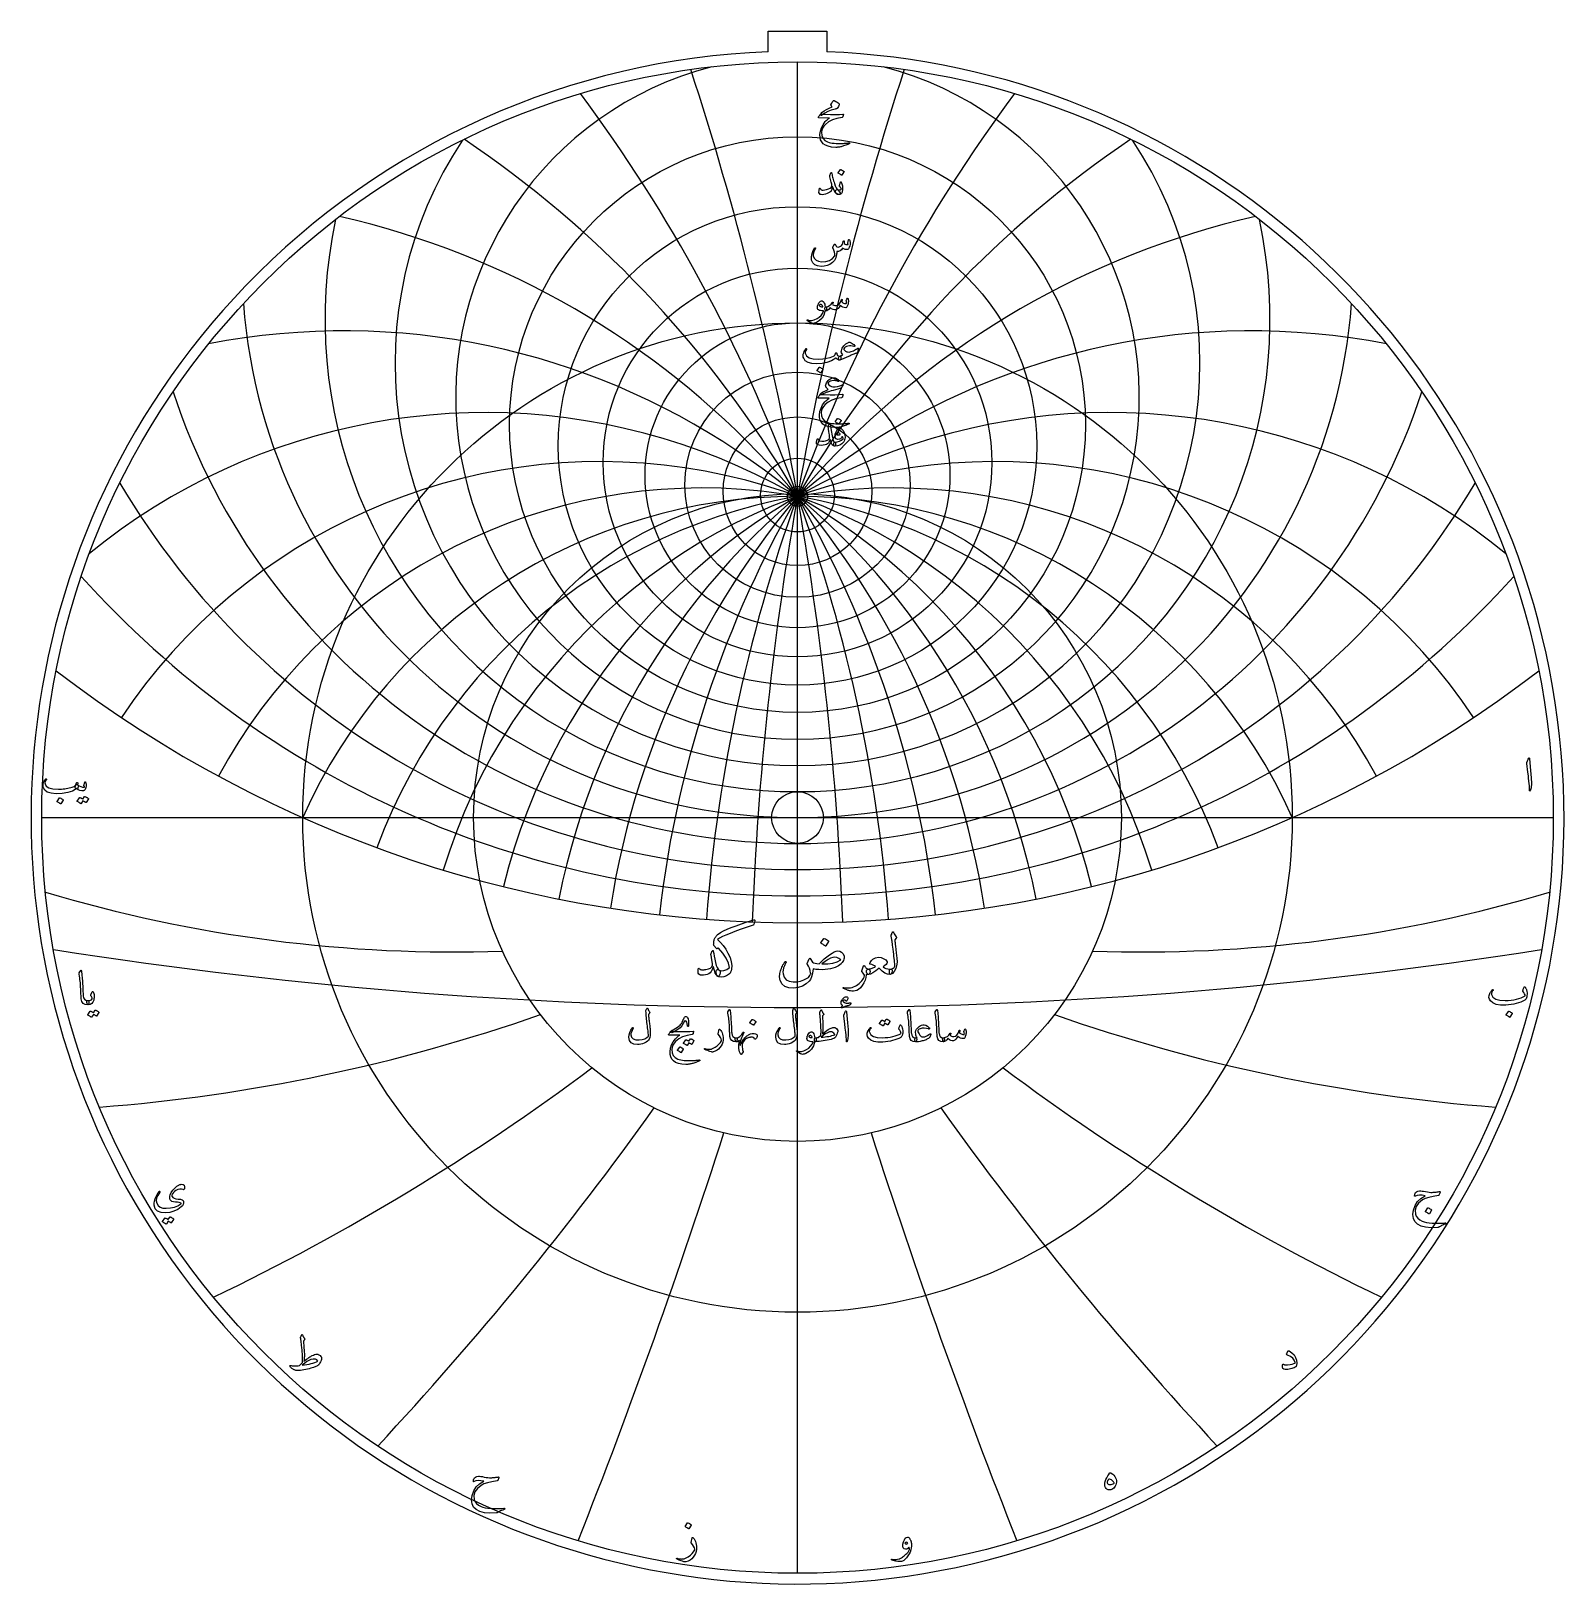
# Model space of a CAD drawing. Header units: millimetres. Extents: x -59 to 59, y -59 to 61.
import ezdxf

# ---------------------------------------------------------------- set-up
doc = ezdxf.new("R2010")
doc.units = ezdxf.units.MM
for name, color, linetype in [('CUT_INNER', 6, 'Continuous'), ('CUT_OUTER', 1, 'Continuous'), ('ENGRAVE', 7, 'Continuous'), ('ENGRAVE_FINE', 8, 'Continuous'), ('TEXT', 5, 'Continuous')]:
    doc.layers.add(name, color=color, linetype=linetype)

msp = doc.modelspace()

# ---------------------------------------------------------------- linework, layer by layer
at = {"layer": 'CUT_INNER'}
msp.add_circle((0, 0), 2, dxfattribs=at)
at = {"layer": 'CUT_OUTER'}
for points in [[(-2.275, 60.885), (2.275, 60.885), (2.275, 59.2812)], [(-2.275, 59.2812), (-2.275, 60.885)]]:
    msp.add_lwpolyline(points, dxfattribs=at)
for centre, radius, start, end in [((-0.0002, -0.0001), 59.3249, 136.054439, 87.802065), ((-0.0008, 0.0012), 59.3236, 92.196957, 136.054956)]:
    msp.add_arc(centre, radius, start, end, dxfattribs=at)
at = {"layer": 'ENGRAVE'}
for points in [[(0, -58.5), (0, 58.5)], [(-58.5, 0), (58.5, 0)], [(0, -58.5), (0, -25.0665)]]:
    msp.add_lwpolyline(points, dxfattribs=at)
for centre, radius in [((0, 0), 58.5), ((0, 30.423), 22.2835), ((0, 28.7746), 18.5139), ((0, 27.4858), 15.0435), ((0, 0), 38.2935), ((0, 26.4965), 11.797), ((0, 25.7645), 8.7151), ((0, 25.2605), 5.749), ((0, 24.9653), 2.8565), ((0, 24.8681), 0.78), ((0, 0), 25.0665)]:
    msp.add_circle(centre, radius, dxfattribs=at)
for centre, radius, start, end in [((0, 32.5159), 26.4508, 104.505507, 75.494493), ((0, 35.1755), 31.1507, 146.343028, 33.656972), ((0, 38.581), 36.5742, 167.806282, 12.193718), ((0, 43.0043), 43.0043, 184.286953, 355.713047), ((0, 48.8755), 50.8824, 198.225367, 341.774633), ((0, 56.9152), 60.94, 210.596579, 329.403421), ((0, -17.0494), 41.9174, 24, 156), ((0, -17.0494), 41.9174, 24, 156), ((0, 68.4241), 74.4892, 221.90416, 318.09584), ((0, 86.0086), 94.1481, 232.445767, 307.554233), ((-26.6607, 99.499), 109.8965, 253.31406, 271.993096), ((26.6607, 99.499), 109.8965, 268.006904, 286.68594), ((-64.2779, 111.3325), 134.1379, 274.379048, 289.322278), ((64.2779, 111.3325), 134.1379, 250.677722, 265.620952), ((-121.0532, 121.0532), 175.4256, 295.617013, 306.824435), ((121.0532, 121.0532), 175.4256, 233.175565, 244.382987), ((-222.192, 128.2826), 259.4072, 316.995063, 324.466678), ((222.192, 128.2826), 259.4072, 215.533322, 223.004937), ((-495.3825, 132.7373), 514.2853, 338.471948, 342.207756), ((495.3825, 132.7373), 514.2853, 197.792244, 201.528052)]:
    msp.add_arc(centre, radius, start, end, dxfattribs=at)
at = {"layer": 'ENGRAVE_FINE'}
for centre, radius, start, end in [((-237.7256, -17.0494), 241.3929, 2.130732, 18.091806), ((-237.7256, -17.0494), 241.3929, 2.130732, 18.091806), ((237.7256, -17.0494), 241.3929, 161.908194, 177.869268), ((237.7256, -17.0494), 241.3929, 161.908194, 177.869268), ((-115.1672, -17.0494), 122.5584, 4.29282, 36.609636), ((-115.1672, -17.0494), 122.5584, 4.29282, 36.609636), ((115.1672, -17.0494), 122.5584, 143.390364, 175.70718), ((115.1672, -17.0494), 122.5584, 143.390364, 175.70718), ((-72.6031, -17.0494), 83.8349, 6.519446, 56.062411), ((-72.6031, -17.0494), 83.8349, 6.519446, 56.062411), ((72.6031, -17.0494), 83.8349, 123.937589, 173.480554), ((72.6031, -17.0494), 83.8349, 123.937589, 173.480554), ((-49.9553, -17.0494), 65.2119, 8.847668, 77.154006), ((-49.9553, -17.0494), 65.2119, 8.847668, 77.154006), ((49.9553, -17.0494), 65.2119, 102.845994, 171.152332), ((49.9553, -17.0494), 65.2119, 102.845994, 171.152332), ((-35.1729, -17.0494), 54.7193, 11.320967, 100.963041), ((-35.1729, -17.0494), 54.7193, 11.320967, 100.963041), ((35.1729, -17.0494), 54.7193, 79.036959, 168.679033), ((35.1729, -17.0494), 54.7193, 79.036959, 168.679033), ((-24.201, -17.0494), 48.4021, 13.992665, 129.228654), ((-24.201, -17.0494), 48.4021, 13.992665, 129.228654), ((24.201, -17.0494), 48.4021, 50.771346, 166.007335), ((24.201, -17.0494), 48.4021, 50.771346, 166.007335), ((-15.2567, -17.0494), 44.6076, 16.930802, 146.227383), ((-15.2567, -17.0494), 44.6076, 16.930802, 146.227383), ((15.2567, -17.0494), 44.6076, 33.772617, 163.069198), ((15.2567, -17.0494), 44.6076, 33.772617, 163.069198), ((-7.3912, -17.0494), 42.5641, 20.225434, 151.570262), ((-7.3912, -17.0494), 42.5641, 20.225434, 151.570262), ((7.3912, -17.0494), 42.5641, 28.429738, 159.774566), ((7.3912, -17.0494), 42.5641, 28.429738, 159.774566), ((0, 357.9918), 372.6913, 261.109199, 278.890801)]:
    msp.add_arc(centre, radius, start, end, dxfattribs=at)
at = {"layer": 'TEXT'}
for points in [[(2.92, 54.8434), (2.6177, 54.7645), (2.3509, 54.6626), (2.1195, 54.5378), (1.9236, 54.3902), (1.8935, 54.3675), (1.8656, 54.3547), (1.8399, 54.3519), (1.8163, 54.359), (1.7889, 54.3917), (1.793, 54.4377), (1.8287, 54.4972), (1.8959, 54.5701), (2.0548, 54.702), (2.2375, 54.8209), (2.444, 54.9268), (2.6743, 55.0198), (2.6086, 55.1167), (2.5963, 55.1409), (2.5904, 55.1651), (2.5911, 55.1893), (2.5982, 55.2136), (2.6447, 55.3059), (2.6873, 55.3822), (2.726, 55.4426), (2.7608, 55.4869), (2.7831, 55.5079), (2.8049, 55.5189), (2.8263, 55.52), (2.8473, 55.5111), (2.9691, 55.4423), (3.0713, 55.3779), (3.1541, 55.3178), (3.2175, 55.262), (3.2298, 55.2441), (3.2357, 55.2214), (3.235, 55.1939), (3.2279, 55.1617), (3.2056, 55.1113), (3.1699, 55.0501), (3.1208, 54.9781), (3.0584, 54.8953), (3.0419, 54.883), (3.0134, 54.8702), (2.9727, 54.857), (2.92, 54.8434)], [(2.1035, 54.4421), (2.5474, 54.4265), (2.9312, 54.4248), (3.2549, 54.4369), (3.5185, 54.4628), (3.5266, 54.4638), (3.5336, 54.4632), (3.5396, 54.4612), (3.5444, 54.4576), (3.548, 54.4528), (3.5501, 54.4468), (3.5506, 54.4398), (3.5496, 54.4317), (3.5428, 54.4001), (3.5362, 54.3711), (3.5298, 54.3448), (3.5237, 54.321), (3.5177, 54.2998), (3.512, 54.2812), (3.5065, 54.2652), (3.5012, 54.2518), (3.4899, 54.2304), (3.477, 54.2146), (3.4623, 54.2044), (3.4458, 54.1999), (3.0462, 54.1274), (2.6985, 54.0139), (2.4027, 53.8593), (2.1588, 53.6636), (2.0356, 53.5229), (1.9461, 53.3739), (1.8903, 53.2167), (1.8682, 53.0513), (1.8894, 52.7916), (1.9737, 52.5799), (2.1212, 52.4162), (2.3318, 52.3005), (2.441, 52.2655), (2.561, 52.2365), (2.6918, 52.2136), (2.8335, 52.1967), (2.9857, 52.1857), (3.1483, 52.1803), (3.3213, 52.1805), (3.5047, 52.1863), (3.5698, 52.19), (3.634, 52.1941), (3.697, 52.1987), (3.7589, 52.2036), (3.8194, 52.2091), (3.8779, 52.2149), (3.9344, 52.2212), (3.989, 52.2279), (4.0057, 52.2287), (4.0176, 52.2244), (4.0247, 52.2149), (4.0271, 52.2002), (4.0258, 52.1831), (4.0219, 52.1699), (4.0154, 52.1606), (4.0063, 52.1552), (3.9086, 52.1139), (3.816, 52.0765), (3.7287, 52.043), (3.6465, 52.0134), (3.5697, 51.9874), (3.4986, 51.9649), (3.4331, 51.9459), (3.3732, 51.9303), (3.3169, 51.9189), (3.262, 51.9087), (3.2087, 51.8998), (3.157, 51.8923), (3.1065, 51.8864), (3.0571, 51.8828), (3.0087, 51.8812), (2.9615, 51.8819), (2.6389, 51.907), (2.3699, 51.9615), (2.1545, 52.0454), (1.9928, 52.1587), (1.8741, 52.3003), (1.7912, 52.4657), (1.7443, 52.6549), (1.7333, 52.8679), (1.7672, 53.1321), (1.8483, 53.3886), (1.9766, 53.6373), (2.1519, 53.8781), (2.2205, 53.951), (2.2981, 54.0208), (2.3848, 54.0877), (2.4806, 54.1514), (1.6433, 54.1584), (1.6232, 54.167), (1.6148, 54.1826), (1.618, 54.2051), (1.633, 54.2345), (1.6611, 54.2773), (1.6866, 54.3158), (1.7095, 54.3499), (1.7298, 54.3798), (1.7476, 54.4051), (1.7627, 54.4256), (1.7752, 54.4414), (1.7852, 54.4524), (1.8077, 54.4544), (1.8682, 54.4533), (1.9668, 54.4492), (2.1035, 54.4421)], [(2.6518, 49.8579), (2.6717, 49.7672), (2.6934, 49.675), (2.7167, 49.5812), (2.7418, 49.486), (2.7686, 49.3888), (2.7971, 49.2892), (2.8274, 49.1873), (2.8594, 49.0829), (2.9241, 48.8952), (2.9831, 48.7543), (3.0365, 48.66), (3.0843, 48.6124), (3.126, 48.5841), (3.1682, 48.5441), (3.2108, 48.4924), (3.2538, 48.4291), (3.2945, 48.3506), (3.3057, 48.2915), (3.2876, 48.252), (3.24, 48.2318), (3.0862, 48.2474), (2.9502, 48.3495), (2.832, 48.538), (2.7314, 48.8131), (2.7293, 48.8176), (2.7262, 48.8209), (2.7223, 48.8228), (2.7176, 48.8235), (2.7141, 48.8228), (2.7107, 48.8209), (2.7072, 48.8176), (2.7037, 48.8131), (2.694, 48.7685), (2.6821, 48.7214), (2.6681, 48.6717), (2.6518, 48.6193), (2.6341, 48.5698), (2.6155, 48.5285), (2.5961, 48.4954), (2.5757, 48.4706), (2.5026, 48.4068), (2.4114, 48.3503), (2.302, 48.3013), (2.1744, 48.2595), (2.0447, 48.2286), (1.9322, 48.2154), (1.8371, 48.22), (1.7592, 48.2422), (1.6926, 48.298), (1.6624, 48.3962), (1.6684, 48.5367), (1.7108, 48.7197), (1.7149, 48.7257), (1.7203, 48.73), (1.727, 48.7326), (1.735, 48.7335), (1.7445, 48.7324), (1.7523, 48.7292), (1.7584, 48.7238), (1.7627, 48.7162), (1.7791, 48.6779), (1.7973, 48.6461), (1.8172, 48.6208), (1.8388, 48.602), (1.9063, 48.577), (1.998, 48.5709), (2.1139, 48.5839), (2.254, 48.6159), (2.4034, 48.6639), (2.5195, 48.7179), (2.6023, 48.778), (2.6518, 48.8442), (2.6601, 48.9112), (2.6467, 49.0258), (2.6116, 49.188), (2.555, 49.3978), (2.5277, 49.5083), (2.5117, 49.5976), (2.507, 49.6657), (2.5135, 49.7126), (2.5792, 49.8994), (2.5863, 49.9191), (2.5939, 49.9331), (2.6019, 49.9416), (2.6103, 49.9444), (2.6207, 49.939), (2.6311, 49.9228), (2.6415, 49.8957), (2.6518, 49.8579)], [(3.3196, 50.1554), (3.3239, 50.1598), (3.3299, 50.1623), (3.3377, 50.1632), (3.3472, 50.1623), (3.4145, 50.1351), (3.4778, 50.1018), (3.5373, 50.0625), (3.5929, 50.017), (3.5983, 50.0101), (3.6007, 50.0032), (3.6, 49.9963), (3.5963, 49.9894), (3.4337, 49.7264), (3.4277, 49.7202), (3.4199, 49.7186), (3.4104, 49.7219), (3.3991, 49.7299), (3.3894, 49.7368), (3.3741, 49.7472), (3.3531, 49.761), (3.3265, 49.7783), (3.2938, 49.7991), (3.2547, 49.8233), (3.2091, 49.851), (3.157, 49.8821), (3.15, 49.8873), (3.1466, 49.8925), (3.1466, 49.8977), (3.15, 49.9029)], [(3.3507, 48.7404), (3.3304, 48.7744), (3.3109, 48.8036), (3.2923, 48.828), (3.2746, 48.8477), (3.2618, 48.8645), (3.2547, 48.884), (3.2532, 48.9061), (3.2573, 48.9307), (3.3299, 49.1936), (3.3401, 49.2166), (3.3533, 49.223), (3.3695, 49.2131), (3.3888, 49.1867), (3.4177, 49.1307), (3.4424, 49.063), (3.4627, 48.9837), (3.4787, 48.8926), (3.488, 48.8053), (3.4917, 48.7197), (3.4897, 48.6358), (3.4822, 48.5536), (3.4698, 48.482), (3.4536, 48.4195), (3.4335, 48.3661), (3.4095, 48.3218), (3.3799, 48.2889), (3.3395, 48.263), (3.2882, 48.244), (3.2261, 48.2318), (3.1626, 48.2295), (3.1033, 48.2396), (3.0484, 48.2623), (2.9978, 48.2976), (2.9587, 48.3423), (2.9381, 48.3936), (2.9362, 48.4513), (2.9528, 48.5155), (2.9794, 48.5681), (3.0108, 48.6012), (3.0469, 48.6148), (3.0878, 48.609), (3.182, 48.5862), (3.2642, 48.5839), (3.3343, 48.6018), (3.3922, 48.6401), (3.3935, 48.6503), (3.387, 48.6704), (3.3728, 48.7004), (3.3507, 48.7404)], [(3.9475, 44.7146), (3.9535, 44.7297), (3.9613, 44.7405), (3.9708, 44.747), (3.9821, 44.7492), (3.9966, 44.7474), (4.0089, 44.7423), (4.0191, 44.7336), (4.0271, 44.7215), (4.0467, 44.6783), (4.0608, 44.6246), (4.0692, 44.5606), (4.072, 44.4862), (4.0645, 44.3647), (4.0418, 44.2493), (4.0039, 44.1398), (3.951, 44.0365), (3.9328, 44.0116), (3.9129, 43.9924), (3.8913, 43.9788), (3.8679, 43.9708), (3.7834, 43.9653), (3.6923, 43.9803), (3.5948, 44.0155), (3.4908, 44.0711), (3.4032, 43.9511), (3.2997, 43.8713), (3.1801, 43.8317), (3.0445, 43.8324), (3.0401, 43.7594), (3.0337, 43.6892), (3.0254, 43.6219), (3.0151, 43.5573), (3.0029, 43.4952), (2.9887, 43.4349), (2.9726, 43.3767), (2.9546, 43.3203), (2.9126, 43.2187), (2.856, 43.1249), (2.7846, 43.0388), (2.6985, 42.9605), (2.4972, 42.8265), (2.2843, 42.7322), (2.0596, 42.6777), (1.8232, 42.663), (1.5571, 42.6991), (1.3467, 42.7936), (1.1921, 42.9465), (1.0933, 43.1577), (1.0799, 43.2338), (1.0777, 43.3238), (1.0868, 43.4276), (1.1071, 43.5452), (1.1397, 43.6741), (1.1858, 43.8081), (1.2453, 43.9474), (1.3181, 44.0918), (1.324, 44.1009), (1.3311, 44.1074), (1.3395, 44.1113), (1.3493, 44.1126), (1.359, 44.1117), (1.3674, 44.1091), (1.3746, 44.1048), (1.3804, 44.0988), (1.3843, 44.0899), (1.3856, 44.0806), (1.3843, 44.0709), (1.3804, 44.0607), (1.2879, 43.8685), (1.2282, 43.7104), (1.2014, 43.5865), (1.2074, 43.4968), (1.2948, 43.2989), (1.4323, 43.1551), (1.62, 43.0654), (1.8578, 43.0297), (2.1904, 43.0509), (2.4719, 43.1352), (2.7024, 43.2827), (2.8819, 43.4933), (2.8813, 43.6321), (2.8586, 43.7787), (2.8138, 43.9331), (2.747, 44.0953), (2.7386, 44.1117), (2.734, 44.1264), (2.7334, 44.1394), (2.7366, 44.1507), (2.7552, 44.1893), (2.7729, 44.2255), (2.7898, 44.2593), (2.8058, 44.2908), (2.8209, 44.3194), (2.8352, 44.3448), (2.8486, 44.367), (2.8612, 44.3859), (2.8683, 44.3939), (2.8759, 44.3972), (2.8839, 44.3956), (2.8923, 44.3894), (2.8966, 44.3846), (2.9027, 44.3773), (2.9105, 44.3673), (2.92, 44.3548), (2.9308, 44.3396), (2.9425, 44.3219), (2.955, 44.3016), (2.9684, 44.2787), (2.9956, 44.2346), (3.0186, 44.2025), (3.0372, 44.1827), (3.0514, 44.1749), (3.1414, 44.1673), (3.2313, 44.1827), (3.3213, 44.2209), (3.4112, 44.2821), (3.4439, 44.3228), (3.4761, 44.3894), (3.5079, 44.4819), (3.5393, 44.6004), (3.5423, 44.6117), (3.5479, 44.6212), (3.5561, 44.629), (3.5669, 44.635), (3.5771, 44.6389), (3.5868, 44.6402), (3.5961, 44.6389), (3.605, 44.635), (3.6182, 44.6134), (3.6231, 44.5727), (3.6199, 44.5131), (3.6084, 44.4343), (3.6783, 44.3915), (3.7529, 44.3634), (3.8322, 44.35), (3.9164, 44.3513), (3.9153, 44.3766), (3.912, 44.3972), (3.9066, 44.4129), (3.8991, 44.424), (3.8904, 44.4343), (3.8852, 44.4447), (3.8835, 44.4551), (3.8852, 44.4655)], [(2.1191, 39.1849), (2.038, 38.9001), (1.902, 38.6616), (1.711, 38.4694), (1.4652, 38.3235), (1.4308, 38.3087), (1.3968, 38.2954), (1.3633, 38.2836), (1.3302, 38.2733), (1.2978, 38.2648), (1.2662, 38.2582), (1.2355, 38.2535), (1.2057, 38.2508), (1.1313, 38.2614), (1.0327, 38.3001), (0.9099, 38.3669), (0.7629, 38.4619), (0.7471, 38.4755), (0.7378, 38.4887), (0.735, 38.5014), (0.7386, 38.5137), (0.7469, 38.5233), (0.7577, 38.5276), (0.7711, 38.5267), (0.7871, 38.5207), (0.94, 38.4711), (1.1114, 38.4714), (1.3015, 38.5213), (1.5101, 38.621), (1.6805, 38.7367), (1.8215, 38.8727), (1.9331, 39.029), (2.0153, 39.2057), (2.0146, 39.212), (2.0127, 39.2169), (2.0094, 39.2206), (2.0049, 39.223), (1.8857, 39.2299), (1.7843, 39.2437), (1.7006, 39.2645), (1.6347, 39.2922), (1.5837, 39.335), (1.5517, 39.3942), (1.5387, 39.4699), (1.5447, 39.562), (1.5467, 39.5742), (1.5491, 39.5867), (1.5519, 39.5993), (1.5551, 39.6122), (1.5588, 39.6255), (1.5629, 39.6394), (1.5675, 39.654), (1.5724, 39.6693), (1.6131, 39.7681), (1.6624, 39.85), (1.7203, 39.9151), (1.7869, 39.9634), (1.855, 39.9897), (1.9175, 39.9893), (1.9744, 39.9621), (2.0256, 39.908), (2.0704, 39.8327), (2.1043, 39.7454), (2.1275, 39.6459), (2.1398, 39.5344), (2.1466, 39.5345), (2.1532, 39.5348), (2.1596, 39.5353), (2.1658, 39.5361), (2.1719, 39.5368), (2.1783, 39.5374), (2.1849, 39.5377), (2.1917, 39.5378), (2.2151, 39.5328), (2.2332, 39.5179), (2.2462, 39.4931), (2.254, 39.4582), (2.2572, 39.42), (2.2566, 39.3813), (2.252, 39.3421), (2.2436, 39.3026), (2.2326, 39.2677), (2.2202, 39.2429), (2.2066, 39.228), (2.1917, 39.223), (2.126, 39.223), (2.1255, 39.2167), (2.1242, 39.2083), (2.1221, 39.1977), (2.1191, 39.1849)], [(1.953, 39.5724), (1.9167, 39.6358), (1.8769, 39.6805), (1.8336, 39.7067), (1.7869, 39.7143), (1.759, 39.7069), (1.7342, 39.6952), (1.7123, 39.6792), (1.6935, 39.6589), (1.6875, 39.6481), (1.6866, 39.6364), (1.6909, 39.6239), (1.7004, 39.6105), (1.7361, 39.5791), (1.7878, 39.5577), (1.8555, 39.5462), (1.9391, 39.5447), (1.9478, 39.5465), (1.953, 39.5516), (1.9547, 39.5603), (1.953, 39.5724)], [(3.8662, 40.209), (3.8738, 40.2142), (3.8826, 40.2124), (3.8928, 40.2038), (3.9042, 40.1882), (3.9166, 40.1619), (3.9259, 40.1242), (3.9321, 40.0754), (3.9354, 40.0152), (3.9365, 39.9469), (3.9328, 39.8803), (3.9244, 39.8155), (3.9112, 39.7523), (3.8727, 39.6295), (3.8299, 39.5413), (3.7827, 39.4876), (3.7313, 39.4686), (3.6095, 39.4758), (3.4969, 39.5075), (3.3933, 39.564), (3.2988, 39.6451), (3.2339, 39.5173), (3.157, 39.4176), (3.0679, 39.346), (2.9667, 39.3026), (2.8605, 39.293), (2.753, 39.3199), (2.6443, 39.383), (2.5342, 39.4825), (2.4451, 39.3689), (2.3578, 39.2878), (2.2721, 39.2392), (2.1882, 39.223), (2.1714, 39.2325), (2.1554, 39.261), (2.1402, 39.3086), (2.126, 39.3752), (2.1208, 39.4409), (2.1294, 39.4894), (2.1519, 39.5205), (2.1882, 39.5344), (2.3478, 39.5705), (2.4875, 39.6407), (2.6073, 39.7452), (2.7072, 39.8838), (2.7126, 39.8913), (2.7184, 39.8968), (2.7247, 39.9), (2.7314, 39.9011), (2.7396, 39.9002), (2.747, 39.8976), (2.7535, 39.8933), (2.7591, 39.8872), (2.7623, 39.8686), (2.7548, 39.8371), (2.7364, 39.7925), (2.7072, 39.735), (2.7455, 39.6907), (2.8049, 39.658), (2.8856, 39.6371), (2.9874, 39.6278), (3.1144, 39.6544), (3.2253, 39.7411), (3.3202, 39.8879), (3.3991, 40.0948), (3.403, 40.1054), (3.4078, 40.113), (3.4134, 40.1175), (3.4199, 40.119), (3.4296, 40.1182), (3.4381, 40.1156), (3.4452, 40.1113), (3.451, 40.1052), (3.4554, 40.0965), (3.4579, 40.0879), (3.4588, 40.0793), (3.4579, 40.0706), (3.4234, 39.9253), (3.4638, 39.8894), (3.5124, 39.8578), (3.5693, 39.8306), (3.6344, 39.8077), (3.6977, 39.7927), (3.746, 39.7895), (3.779, 39.7979), (3.797, 39.818), (3.8028, 39.8487), (3.7996, 39.8924), (3.7873, 39.9491), (3.7659, 40.0187), (3.7695, 40.0384), (3.7875, 40.0767), (3.8197, 40.1335), (3.8662, 40.209)], [(0.6366, 36.2879), (0.6489, 36.3013), (0.6617, 36.3069), (0.6749, 36.3047), (0.6885, 36.2948), (0.6989, 36.2818), (0.7023, 36.2671), (0.6989, 36.2507), (0.6885, 36.2325), (0.6357, 36.1508), (0.602, 36.0751), (0.5873, 36.0055), (0.5916, 35.9419), (0.6999, 35.733), (0.9108, 35.5873), (1.2241, 35.5047), (1.6399, 35.4852), (1.9484, 35.5079), (2.2445, 35.5553), (2.5279, 35.6273), (2.7989, 35.7239), (2.8467, 35.7523), (2.8862, 35.7957), (2.9176, 35.8543), (2.9407, 35.9281), (2.9485, 35.949), (2.9615, 35.9635), (2.9796, 35.9715), (3.003, 35.973), (3.0196, 35.9659), (3.0315, 35.9514), (3.0387, 35.9296), (3.0411, 35.9004), (3.0573, 35.8282), (3.1025, 35.7741), (3.1766, 35.7382), (3.2798, 35.7205), (3.317, 35.7123), (3.342, 35.6911), (3.355, 35.6569), (3.3559, 35.6098), (3.3433, 35.522), (3.3265, 35.4593), (3.3053, 35.4216), (3.2798, 35.4091), (3.2039, 35.4191), (3.1319, 35.4489), (3.0638, 35.4986), (2.9995, 35.5682), (2.9941, 35.5711), (2.9848, 35.5691), (2.9716, 35.5624), (2.9546, 35.551), (2.6319, 35.3693), (2.2799, 35.2396), (1.8985, 35.1617), (1.4877, 35.1358), (1.108, 35.1617), (0.813, 35.2396), (0.6028, 35.3693), (0.4774, 35.551), (0.4489, 35.6524), (0.4394, 35.7559), (0.4489, 35.8617), (0.4774, 35.9696), (0.5159, 36.0699), (0.5553, 36.1564), (0.5955, 36.229), (0.6366, 36.2879)], [(4.7086, 36.2775), (4.6394, 36.0007), (4.6316, 35.9873), (4.6187, 35.9748), (4.6005, 35.9631), (4.5772, 35.9523), (4.5254, 35.934), (4.4703, 35.9138), (4.4121, 35.8916), (4.3505, 35.8675), (4.2858, 35.8417), (4.2178, 35.8143), (4.1465, 35.7855), (4.072, 35.7551), (3.2763, 35.4091), (3.24, 35.4171), (3.2106, 35.4411), (3.1881, 35.4811), (3.1725, 35.5371), (3.1699, 35.5966), (3.1864, 35.647), (3.2218, 35.6883), (3.2763, 35.7205), (3.2831, 35.7236), (3.2966, 35.7296), (3.3169, 35.7383), (3.3438, 35.7499), (3.3772, 35.764), (3.4169, 35.7806), (3.4628, 35.7995), (3.515, 35.8208), (3.4478, 35.8898), (3.4052, 35.9652), (3.3872, 36.0472), (3.3939, 36.1356), (3.4605, 36.346), (3.5738, 36.524), (3.7339, 36.6695), (3.9406, 36.7826), (3.9858, 36.7932), (4.0383, 36.7904), (4.0982, 36.7742), (4.1655, 36.7445), (4.2353, 36.7041), (4.2995, 36.6589), (4.3581, 36.609), (4.4111, 36.5543), (4.426, 36.5341), (4.4327, 36.5153), (4.4312, 36.4978), (4.4215, 36.4816), (4.4068, 36.4691), (4.3903, 36.4626), (4.3722, 36.4621), (4.3523, 36.4678), (4.2487, 36.5004), (4.1386, 36.5153), (4.0221, 36.5125), (3.8991, 36.492), (3.7877, 36.4587), (3.6993, 36.4141), (3.6337, 36.3584), (3.5911, 36.2913), (3.5868, 36.2615), (3.5981, 36.2273), (3.6249, 36.1888), (3.6673, 36.146), (3.7157, 36.1071), (3.7641, 36.0768), (3.8126, 36.0552), (3.861, 36.0422), (4.0061, 36.0385), (4.1611, 36.069), (4.3261, 36.1337), (4.501, 36.2325), (4.5199, 36.2444), (4.5382, 36.2559), (4.5562, 36.2669), (4.5737, 36.2775), (4.5906, 36.2874), (4.6066, 36.2965), (4.6217, 36.3047), (4.636, 36.3121), (4.6755, 36.3307), (4.7008, 36.3311), (4.7119, 36.3134), (4.7086, 36.2775)], [(1.6849, 34.8521), (1.6892, 34.8564), (1.6952, 34.859), (1.703, 34.8599), (1.7125, 34.859), (1.7798, 34.8318), (1.8431, 34.7985), (1.9026, 34.7591), (1.9582, 34.7137), (1.9636, 34.7068), (1.966, 34.6999), (1.9653, 34.693), (1.9616, 34.686), (1.799, 34.4231), (1.793, 34.4168), (1.7852, 34.4153), (1.7757, 34.4186), (1.7644, 34.4266), (1.7547, 34.4335), (1.7394, 34.4439), (1.7184, 34.4577), (1.6918, 34.475), (1.6591, 34.4957), (1.62, 34.52), (1.5744, 34.5476), (1.5223, 34.5788), (1.5153, 34.584), (1.5119, 34.5892), (1.5119, 34.5944), (1.5153, 34.5995)], [(3.5098, 33.5027), (3.5127, 33.4783), (3.4969, 33.4327), (3.4625, 33.3658), (3.4095, 33.2778), (3.3983, 33.2636), (3.3853, 33.2519), (3.3706, 33.2428), (3.3542, 33.2363), (3.1327, 33.1754), (2.9355, 33.1204), (2.7626, 33.0716), (2.6138, 33.0287), (2.4892, 32.9922), (2.3889, 32.9621), (2.3128, 32.9386), (2.2609, 32.9215), (1.8423, 32.7347), (1.8129, 32.7325), (1.7904, 32.7364), (1.7748, 32.7464), (1.7662, 32.7624), (1.7659, 32.7682), (1.7688, 32.7753), (1.7746, 32.7838), (1.7835, 32.7935), (1.8687, 32.8735), (1.9962, 32.9578), (2.1662, 33.0465), (2.3785, 33.1395), (2.3208, 33.1888), (2.2721, 33.2363), (2.2326, 33.2822), (2.2021, 33.3263), (2.1833, 33.3745), (2.1787, 33.4327), (2.1885, 33.5008), (2.2125, 33.5788), (2.2514, 33.6601), (2.3059, 33.7414), (2.3759, 33.8227), (2.4616, 33.904), (2.5548, 33.9743), (2.6441, 34.0225), (2.7295, 34.0487), (2.811, 34.0528), (2.9215, 34.0305), (3.0212, 33.9845), (3.11, 33.9146), (3.1881, 33.821), (3.195, 33.8093), (3.1985, 33.7985), (3.1985, 33.7886), (3.195, 33.7795), (3.1874, 33.7711), (3.1786, 33.7665), (3.1684, 33.7659), (3.157, 33.7691), (3.106, 33.7853), (3.0571, 33.7994), (3.01, 33.8113), (2.9649, 33.821), (2.922, 33.8284), (2.8815, 33.8331), (2.8433, 33.8353), (2.8075, 33.8349), (2.6585, 33.8173), (2.5333, 33.7752), (2.4319, 33.7084), (2.3543, 33.6169), (2.4369, 33.5081), (2.529, 33.4275), (2.6307, 33.3749), (2.7418, 33.3505), (2.9072, 33.3488), (3.0852, 33.3747), (3.2757, 33.4283), (3.4787, 33.5096), (3.4871, 33.5118), (3.4951, 33.5114), (3.5027, 33.5083), (3.5098, 33.5027)], [(2.0741, 32.7451), (2.518, 32.7295), (2.9018, 32.7278), (3.2255, 32.7399), (3.4891, 32.7658), (3.4972, 32.7668), (3.5042, 32.7662), (3.5102, 32.7642), (3.515, 32.7606), (3.5186, 32.7558), (3.5207, 32.7498), (3.5212, 32.7428), (3.5202, 32.7347), (3.5134, 32.7031), (3.5068, 32.6741), (3.5004, 32.6478), (3.4943, 32.624), (3.4883, 32.6028), (3.4826, 32.5842), (3.4771, 32.5682), (3.4718, 32.5548), (3.4605, 32.5334), (3.4476, 32.5176), (3.4329, 32.5074), (3.4164, 32.5029), (3.0168, 32.4304), (2.6691, 32.3169), (2.3733, 32.1623), (2.1294, 31.9666), (2.0062, 31.8259), (1.9167, 31.6769), (1.8609, 31.5197), (1.8388, 31.3543), (1.86, 31.0946), (1.9443, 30.8829), (2.0918, 30.7192), (2.3024, 30.6035), (2.4116, 30.5685), (2.5316, 30.5395), (2.6624, 30.5166), (2.8041, 30.4997), (2.9563, 30.4887), (3.1189, 30.4833), (3.2919, 30.4835), (3.4752, 30.4893), (3.5404, 30.493), (3.6046, 30.4971), (3.6676, 30.5017), (3.7295, 30.5066), (3.79, 30.512), (3.8485, 30.5179), (3.905, 30.5242), (3.9596, 30.5309), (3.9763, 30.5317), (3.9881, 30.5274), (3.9953, 30.5179), (3.9977, 30.5032), (3.9964, 30.4861), (3.9925, 30.4729), (3.986, 30.4636), (3.9769, 30.4582), (3.8792, 30.4169), (3.7866, 30.3795), (3.6993, 30.346), (3.6171, 30.3164), (3.5403, 30.2904), (3.4692, 30.2679), (3.4037, 30.2489), (3.3438, 30.2333), (3.2875, 30.2219), (3.2326, 30.2117), (3.1793, 30.2028), (3.1275, 30.1953), (3.0771, 30.1894), (3.0277, 30.1858), (2.9793, 30.1842), (2.9321, 30.1849), (2.6095, 30.21), (2.3405, 30.2645), (2.1251, 30.3484), (1.9634, 30.4617), (1.8447, 30.6033), (1.7618, 30.7687), (1.7149, 30.9579), (1.7039, 31.1709), (1.7378, 31.4351), (1.8189, 31.6916), (1.9471, 31.9402), (2.1225, 32.1811), (2.1911, 32.254), (2.2687, 32.3238), (2.3554, 32.3907), (2.4512, 32.4544), (1.6139, 32.4614), (1.5938, 32.47), (1.5854, 32.4856), (1.5886, 32.5081), (1.6036, 32.5375), (1.6317, 32.5803), (1.6572, 32.6188), (1.6801, 32.6529), (1.7004, 32.6828), (1.7182, 32.7081), (1.7333, 32.7286), (1.7458, 32.7444), (1.7558, 32.7554), (1.7783, 32.7574), (1.8388, 32.7563), (1.9374, 32.7522), (2.0741, 32.7451)], [(2.8785, 29.0627), (2.9035, 29.0506), (2.9234, 29.0316), (2.9381, 29.0056), (2.9476, 28.9728), (2.9539, 28.9321), (2.9554, 28.8932), (2.9522, 28.856), (2.9442, 28.8205), (2.9323, 28.7903), (2.9174, 28.7686), (2.8994, 28.7557), (2.8785, 28.7513), (2.7749, 28.7801), (2.689, 28.8525), (2.6209, 28.9687), (2.5705, 29.1284), (2.5641, 29.156), (2.5584, 29.1799), (2.5537, 29.2001), (2.5498, 29.2167), (2.5468, 29.2295), (2.5446, 29.2387), (2.5433, 29.2442), (2.5429, 29.2461), (2.5377, 29.2562), (2.5325, 29.259), (2.5273, 29.2545), (2.5221, 29.2426), (2.4633, 29.1099), (2.3976, 29.0056), (2.3249, 28.9299), (2.2453, 28.8828), (2.1299, 28.8465), (1.9945, 28.824), (1.8393, 28.8153), (1.6641, 28.8205), (1.5471, 28.8566), (1.4833, 28.9442), (1.4727, 29.0833), (1.5153, 29.2738), (1.5251, 29.2967), (1.537, 29.3135), (1.551, 29.3244), (1.5672, 29.3291), (1.5832, 29.3276), (1.5966, 29.3196), (1.6075, 29.3051), (1.6157, 29.2841), (1.6332, 29.2394), (1.6546, 29.2054), (1.6799, 29.1823), (1.7091, 29.17), (1.8728, 29.1449), (2.0282, 29.1423), (2.1755, 29.1622), (2.3145, 29.2046), (2.3749, 29.2361), (2.4244, 29.2789), (2.4631, 29.333), (2.491, 29.3983), (2.4892, 29.4292), (2.4806, 29.5012), (2.465, 29.6143), (2.4425, 29.7685), (2.4311, 29.851), (2.4209, 29.9255), (2.412, 29.992), (2.4045, 30.0505), (2.398, 30.1005), (2.3924, 30.1417), (2.3876, 30.174), (2.3837, 30.1975), (2.3805, 30.2334), (2.3811, 30.265), (2.3857, 30.2922), (2.3941, 30.3151), (2.4075, 30.3436), (2.42, 30.37), (2.4317, 30.3946), (2.4425, 30.4172), (2.4523, 30.4378), (2.4607, 30.4565), (2.4678, 30.4733), (2.4737, 30.4881), (2.4797, 30.5), (2.4875, 30.508), (2.497, 30.5121), (2.5083, 30.5123), (2.5206, 30.5076), (2.5299, 30.5002), (2.5362, 30.4903), (2.5394, 30.4777), (2.5605, 30.3007), (2.5822, 30.1331), (2.6046, 29.9747), (2.6276, 29.8256), (2.6511, 29.6858), (2.6748, 29.5553), (2.6987, 29.4341), (2.7228, 29.3222), (2.752, 29.2177), (2.7876, 29.1397), (2.8298, 29.088), (2.8785, 29.0627)], [(3.2763, 30.1664), (3.3001, 30.1629), (3.3265, 30.1525), (3.3555, 30.1352), (3.387, 30.111), (3.5222, 29.967), (3.6162, 29.8048), (3.6692, 29.6245), (3.6811, 29.426), (3.6705, 29.3226), (3.6491, 29.2305), (3.6169, 29.1496), (3.5738, 29.08), (3.4344, 28.9362), (3.272, 28.8335), (3.0867, 28.7719), (2.8785, 28.7513), (2.8575, 28.7563), (2.8395, 28.7712), (2.8246, 28.7961), (2.8127, 28.8309), (2.8083, 28.8502), (2.8054, 28.8698), (2.804, 28.8899), (2.8041, 28.9105), (2.8053, 28.9308), (2.8071, 28.9503), (2.8096, 28.9689), (2.8127, 28.9866), (2.822, 29.0173), (2.8361, 29.0402), (2.8549, 29.0554), (2.8785, 29.0627), (3.0813, 29.09), (3.2573, 29.1406), (3.4065, 29.2145), (3.5289, 29.3118), (3.523, 29.3605), (3.5159, 29.3992), (3.5075, 29.4279), (3.4977, 29.4467), (3.4861, 29.463), (3.4752, 29.4735), (3.4653, 29.4785), (3.4562, 29.4779), (3.4499, 29.4757), (3.445, 29.4727), (3.4413, 29.4688), (3.4389, 29.464), (3.4056, 29.3957), (3.3645, 29.3429), (3.3157, 29.3058), (3.259, 29.2841), (3.0945, 29.2714), (2.9814, 29.3161), (2.9198, 29.4184), (2.9096, 29.5782), (2.9234, 29.6699), (2.9511, 29.765), (2.9926, 29.8636), (3.048, 29.9657), (3.1064, 30.0535), (3.1639, 30.1162), (3.2205, 30.1538), (3.2763, 30.1664)], [(3.093, 30.8963), (3.0973, 30.9007), (3.1033, 30.9033), (3.1111, 30.9041), (3.1206, 30.9033), (3.1879, 30.876), (3.2512, 30.8427), (3.3107, 30.8034), (3.3663, 30.758), (3.3717, 30.751), (3.3741, 30.7441), (3.3734, 30.7372), (3.3697, 30.7303), (3.2071, 30.4673), (3.2011, 30.4611), (3.1933, 30.4596), (3.1838, 30.4628), (3.1725, 30.4708), (3.1628, 30.4777), (3.1474, 30.4881), (3.1265, 30.5019), (3.0999, 30.5192), (3.0672, 30.54), (3.0281, 30.5642), (2.9825, 30.5919), (2.9303, 30.623), (2.9234, 30.6282), (2.92, 30.6334), (2.92, 30.6386), (2.9234, 30.6438)], [(3.1621, 29.7927), (3.1278, 29.783), (3.1007, 29.7572), (3.0811, 29.7155), (3.0687, 29.6578), (3.069, 29.6487), (3.0696, 29.6422), (3.0707, 29.6383), (3.0722, 29.637), (3.107, 29.6286), (3.1423, 29.624), (3.1779, 29.6234), (3.214, 29.6266), (3.2458, 29.6333), (3.272, 29.6431), (3.2925, 29.6558), (3.3075, 29.6716), (3.2685, 29.7272), (3.2313, 29.7659), (3.1959, 29.7877), (3.1621, 29.7927)], [(56.562, 4.5297), (56.5973, 4.598), (56.6256, 4.6219), (56.6471, 4.6017), (56.6616, 4.5371), (56.7465, 3.6329), (56.797, 3.078), (56.8083, 2.6347), (56.7804, 2.303), (56.7133, 2.083), (56.701, 2.065), (56.6902, 2.0553), (56.6808, 2.0539), (56.6727, 2.0609), (56.6662, 2.0717), (56.6616, 2.0858), (56.6588, 2.1031), (56.6579, 2.1236), (56.6579, 2.2834), (56.6505, 2.453), (56.6358, 2.6322), (56.6136, 2.8211), (56.6088, 2.8704), (56.5943, 3.0037), (56.57, 3.221), (56.5361, 3.5222), (56.4549, 4.1902), (56.4531, 4.2257), (56.4549, 4.2585), (56.4605, 4.2884), (56.4697, 4.3157)], [(-55.7316, 2.5443), (-55.7281, 2.5425), (-55.7247, 2.5406), (-55.7216, 2.5388), (-55.7187, 2.5369), (-55.7158, 2.5348), (-55.7127, 2.5323), (-55.7094, 2.5293), (-55.7058, 2.5258), (-55.6761, 2.4908), (-55.6643, 2.441), (-55.6705, 2.3764), (-55.6947, 2.297), (-55.7171, 2.2488), (-55.7399, 2.2186), (-55.7632, 2.2064), (-55.787, 2.2122), (-55.799, 2.2179), (-55.8091, 2.2205), (-55.8174, 2.2198), (-55.8239, 2.2159), (-56.1265, 2.0503), (-56.4882, 1.9335), (-56.9089, 1.8657), (-57.3886, 1.8468), (-57.7765, 1.88), (-58.0695, 1.9686), (-58.2674, 2.1125), (-58.3702, 2.3118), (-58.3861, 2.4059), (-58.3896, 2.5), (-58.3806, 2.5941), (-58.3592, 2.6882), (-58.3299, 2.7715), (-58.2937, 2.8478), (-58.2505, 2.9173), (-58.2005, 2.9798), (-58.191, 2.9876), (-58.1811, 2.9927), (-58.1707, 2.995), (-58.1599, 2.9945), (-58.1497, 2.9901), (-58.1414, 2.9844), (-58.135, 2.9772), (-58.1304, 2.9687), (-58.1283, 2.9604), (-58.1294, 2.9502), (-58.1338, 2.9382), (-58.1414, 2.9244), (-58.1949, 2.846), (-58.23, 2.7694), (-58.2466, 2.6947), (-58.2448, 2.6218), (-58.1571, 2.4391), (-57.9532, 2.3081), (-57.6331, 2.2288), (-57.1967, 2.2011), (-57.0769, 2.2029), (-56.9573, 2.2085), (-56.8379, 2.2177), (-56.7188, 2.2306), (-56.6006, 2.2472), (-56.484, 2.2675), (-56.369, 2.2915), (-56.2557, 2.3192), (-56.1457, 2.3506), (-56.0555, 2.3819), (-55.9851, 2.4133), (-55.9346, 2.4447), (-55.9151, 2.4613), (-55.8972, 2.4816), (-55.881, 2.5055), (-55.8663, 2.5332), (-55.8526, 2.5641), (-55.8391, 2.5978), (-55.8259, 2.6342), (-55.8128, 2.6735), (-55.8078, 2.6855), (-55.7999, 2.6956), (-55.7893, 2.7039), (-55.7759, 2.7104), (-55.7616, 2.7138), (-55.7483, 2.7131), (-55.7358, 2.7083), (-55.7243, 2.6993), (-55.715, 2.6868), (-55.7095, 2.6716), (-55.7077, 2.6536), (-55.7095, 2.6329)], [(-55.8424, 2.2491), (-55.8825, 2.2871), (-55.9032, 2.3349), (-55.9046, 2.3923), (-55.8866, 2.4594), (-55.8477, 2.5196), (-55.8119, 2.5563), (-55.7794, 2.5694), (-55.7501, 2.5591), (-55.6117, 2.4675), (-55.4733, 2.4031), (-55.3349, 2.366), (-55.1965, 2.3561), (-55.1917, 2.357), (-55.1882, 2.3598), (-55.1862, 2.3644), (-55.1855, 2.3709), (-55.1889, 2.3831), (-55.1993, 2.4013), (-55.2166, 2.4255), (-55.2408, 2.4557), (-55.2454, 2.465), (-55.2482, 2.4742), (-55.2491, 2.4834), (-55.2482, 2.4926), (-55.1596, 2.7473), (-55.1555, 2.757), (-55.1504, 2.7639), (-55.1444, 2.768), (-55.1375, 2.7694), (-55.1306, 2.7683), (-55.1246, 2.7648), (-55.1195, 2.759), (-55.1154, 2.751), (-55.0877, 2.6682), (-55.0711, 2.5858), (-55.0655, 2.5039), (-55.0711, 2.4225), (-55.0891, 2.3213), (-55.1135, 2.2389), (-55.1444, 2.1755), (-55.1818, 2.131), (-55.2102, 2.1065), (-55.2362, 2.0885), (-55.26, 2.077), (-55.2814, 2.0719), (-55.4051, 2.0692), (-55.5397, 2.0978), (-55.6855, 2.1577), (-55.8424, 2.2491)], [(-57.1303, 1.5184), (-57.1257, 1.523), (-57.1192, 1.5258), (-57.1109, 1.5267), (-57.1008, 1.5258), (-57.029, 1.4967), (-56.9614, 1.4612), (-56.898, 1.4192), (-56.8387, 1.3708), (-56.833, 1.3634), (-56.8304, 1.356), (-56.8311, 1.3486), (-56.8351, 1.3413), (-57.0085, 1.0608), (-57.015, 1.0541), (-57.0233, 1.0525), (-57.0334, 1.0559), (-57.0454, 1.0645), (-57.0558, 1.0719), (-57.0722, 1.0829), (-57.0945, 1.0977), (-57.1229, 1.1161), (-57.1577, 1.1383), (-57.1995, 1.1641), (-57.2481, 1.1936), (-57.3037, 1.2269), (-57.3111, 1.2324), (-57.3148, 1.2379), (-57.3148, 1.2435), (-57.3111, 1.249)], [(-55.1855, 1.6217), (-55.1809, 1.6263), (-55.1744, 1.6291), (-55.1661, 1.63), (-55.156, 1.6291), (-55.1196, 1.6155), (-55.0845, 1.6005), (-55.0504, 1.5841), (-55.0176, 1.5664), (-54.9856, 1.547), (-54.9544, 1.5258), (-54.9238, 1.5027), (-54.8939, 1.4778), (-54.8882, 1.4702), (-54.8856, 1.4621), (-54.8863, 1.4536), (-54.8903, 1.4446), (-55.0674, 1.1641), (-55.0722, 1.1604), (-55.0794, 1.1604), (-55.0888, 1.1641), (-55.1006, 1.1715), (-55.1087, 1.1783), (-55.1218, 1.1876), (-55.14, 1.1995), (-55.1633, 1.2139), (-55.1919, 1.2311), (-55.2261, 1.2513), (-55.2657, 1.2745), (-55.3109, 1.3007), (-55.4512, 1.0829), (-55.4576, 1.0762), (-55.4659, 1.0746), (-55.4761, 1.0781), (-55.4881, 1.0866), (-55.4985, 1.094), (-55.5148, 1.1051), (-55.5372, 1.1198), (-55.5656, 1.1383), (-55.6004, 1.1604), (-55.6422, 1.1863), (-55.6908, 1.2158), (-55.7464, 1.249), (-55.7522, 1.2545), (-55.7547, 1.2601), (-55.754, 1.2656), (-55.7501, 1.2711), (-55.5693, 1.5405), (-55.5647, 1.5451), (-55.5582, 1.5479), (-55.5499, 1.5488), (-55.5397, 1.5479), (-55.5088, 1.5379), (-55.4789, 1.5262), (-55.4498, 1.513), (-55.4217, 1.4981), (-55.3944, 1.4818), (-55.3681, 1.4644), (-55.3428, 1.4459), (-55.3183, 1.4261)], [(-3.3928, -7.9125), (-3.3461, -7.9041), (-3.3167, -7.916), (-3.3046, -7.948), (-3.3098, -8.0002), (-3.3605, -8.2031), (-3.3761, -8.255), (-3.3951, -8.2954), (-3.4176, -8.3242), (-3.4435, -8.3415), (-3.9631, -8.5118), (-4.433, -8.6719), (-4.8534, -8.822), (-5.2241, -8.9619), (-5.5447, -9.0924), (-5.8146, -9.2139), (-6.0337, -9.3265), (-6.202, -9.4302), (-5.9656, -9.6608), (-5.75, -9.9145), (-5.5551, -10.1913), (-5.381, -10.4911), (-5.2218, -10.8405), (-5.1226, -11.1646), (-5.0834, -11.4633), (-5.1042, -11.7366), (-5.1353, -11.8594), (-5.1734, -11.9603), (-5.2183, -12.0393), (-5.2702, -12.0964), (-5.4859, -12.244), (-5.6946, -12.3317), (-5.8964, -12.3593), (-6.0913, -12.3271), (-6.1749, -12.2838), (-6.2366, -12.214), (-6.2764, -12.1177), (-6.2943, -11.9949), (-6.2934, -11.8969), (-6.277, -11.8243), (-6.245, -11.777), (-6.1974, -11.7551), (-6.1735, -11.7562), (-6.1432, -11.7643), (-6.1066, -11.7793), (-6.0637, -11.8012), (-5.8866, -11.8617), (-5.6923, -11.8496), (-5.4807, -11.7649), (-5.2518, -11.6074), (-5.3527, -11.2589), (-5.5309, -10.8913), (-5.7863, -10.5047), (-6.119, -10.099), (-6.1285, -10.0924), (-6.1386, -10.091), (-6.1493, -10.0947), (-6.1605, -10.1036), (-6.2113, -10.1452), (-6.2231, -10.1535), (-6.2355, -10.1555), (-6.2485, -10.1512), (-6.262, -10.1405), (-6.4834, -9.8914), (-6.4886, -9.8724), (-6.4904, -9.8292), (-6.4886, -9.7617), (-6.4834, -9.67), (-6.4748, -9.5726), (-6.4627, -9.4924), (-6.4471, -9.4296), (-6.4281, -9.384), (-6.3954, -9.3261), (-6.3618, -9.2722), (-6.3273, -9.2223), (-6.292, -9.1764), (-6.2558, -9.1344), (-6.2188, -9.0957), (-6.1809, -9.0605), (-6.1421, -9.0288), (-5.9538, -8.9064), (-5.7212, -8.7792), (-5.4441, -8.647), (-5.1226, -8.5099), (-4.7568, -8.3679), (-4.3465, -8.221), (-3.8918, -8.0692), (-3.3928, -7.9125)], [(2.0366, -9.3656), (2.0424, -9.3598), (2.0504, -9.3563), (2.0608, -9.3552), (2.0735, -9.3563), (2.1632, -9.3927), (2.2476, -9.4371), (2.3269, -9.4895), (2.401, -9.5501), (2.4082, -9.5593), (2.4114, -9.5685), (2.4105, -9.5778), (2.4056, -9.587), (2.1888, -9.9376), (2.1808, -9.9459), (2.1704, -9.948), (2.1577, -9.9436), (2.1427, -9.933), (2.1297, -9.9237), (2.1093, -9.9099), (2.0813, -9.8914), (2.0458, -9.8684), (2.0023, -9.8407), (1.9501, -9.8084), (1.8893, -9.7715), (1.8198, -9.73), (1.8106, -9.7231), (1.806, -9.7162), (1.806, -9.7092), (1.8106, -9.7023)], [(7.2584, -9.0934), (7.2895, -9.0182), (7.3138, -8.9585), (7.3311, -8.9144), (7.3414, -8.8858), (7.3495, -8.8677), (7.3599, -8.8547), (7.3726, -8.8469), (7.3876, -8.8443), (7.4046, -8.8472), (7.4187, -8.8558), (7.4299, -8.8703), (7.4383, -8.8904), (7.4767, -8.9893), (7.5225, -9.0784), (7.5758, -9.1577), (7.6367, -9.2272), (7.6537, -9.2494), (7.6586, -9.2745), (7.6514, -9.3024), (7.632, -9.3333), (7.5306, -9.4763), (7.5375, -9.5403), (7.5444, -9.6031), (7.5513, -9.6648), (7.5582, -9.7254), (7.5652, -9.7848), (7.5721, -9.843), (7.579, -9.9001), (7.5859, -9.956), (7.6496, -10.4738), (7.6886, -10.8786), (7.7027, -11.1704), (7.692, -11.3491), (7.6049, -11.6735), (7.4914, -11.913), (7.3512, -12.0679), (7.1846, -12.1379), (7.18, -12.1379), (7.1754, -12.1379), (7.1708, -12.1379), (7.1661, -12.1379), (7.1388, -12.112), (7.1212, -12.0526), (7.1134, -11.9598), (7.1154, -11.8335), (7.1197, -11.7868), (7.1327, -11.7528), (7.1543, -11.7314), (7.1846, -11.7228), (7.3016, -11.6994), (7.3991, -11.657), (7.4769, -11.5956), (7.5352, -11.5152), (7.5313, -11.4186), (7.5242, -11.3088), (7.514, -11.1857), (7.5006, -11.0493), (7.4843, -10.9002), (7.4654, -10.7391), (7.4439, -10.5658), (7.4199, -10.3804), (7.3977, -10.1982), (7.3772, -10.0344), (7.3584, -9.8891), (7.3414, -9.7623), (7.3267, -9.6539), (7.3149, -9.5639), (7.306, -9.4924), (7.2999, -9.4394), (7.2538, -9.1764), (7.2523, -9.1505), (7.2526, -9.128), (7.2547, -9.109), (7.2584, -9.0934)], [(-6.1928, -12.2717), (-6.2825, -12.1783), (-6.3623, -12.0318), (-6.4324, -11.8323), (-6.4927, -11.5798), (-6.501, -11.5521), (-6.5123, -11.5475), (-6.5264, -11.5659), (-6.5434, -11.6074), (-6.5577, -11.6465), (-6.5728, -11.6853), (-6.5888, -11.7238), (-6.6057, -11.762), (-6.6231, -11.7999), (-6.6409, -11.8375), (-6.6589, -11.8748), (-6.6772, -11.9119), (-6.7539, -12.0134), (-6.8548, -12.0918), (-6.9799, -12.1472), (-7.1292, -12.1794), (-7.2745, -12.1944), (-7.3968, -12.1979), (-7.496, -12.1898), (-7.5721, -12.1702), (-7.6401, -12.1224), (-7.6828, -12.0341), (-7.7001, -11.9056), (-7.692, -11.7366), (-7.6857, -11.7081), (-7.6759, -11.687), (-7.6626, -11.6735), (-7.6459, -11.6674), (-7.6269, -11.6671), (-7.6113, -11.6709), (-7.5992, -11.6787), (-7.5905, -11.6905), (-7.5643, -11.7271), (-7.5271, -11.7539), (-7.479, -11.7709), (-7.4199, -11.7781), (-7.3863, -11.7799), (-7.3501, -11.7804), (-7.3113, -11.7799), (-7.2699, -11.7781), (-7.2263, -11.7752), (-7.1806, -11.7712), (-7.1328, -11.766), (-7.0831, -11.7597), (-6.8767, -11.7153), (-6.7233, -11.6467), (-6.623, -11.5538), (-6.5757, -11.4368), (-6.5781, -11.4117), (-6.5809, -11.3826), (-6.5839, -11.3494), (-6.5872, -11.3122), (-6.5914, -11.2707), (-6.597, -11.2246), (-6.6041, -11.1738), (-6.6126, -11.1185), (-6.6215, -11.0621), (-6.6299, -11.0083), (-6.6377, -10.9572), (-6.6449, -10.9086), (-6.6521, -10.8626), (-6.6599, -10.8192), (-6.6682, -10.7784), (-6.6772, -10.7402), (-6.6902, -10.6667), (-6.6968, -10.6076), (-6.6971, -10.5629), (-6.691, -10.5326), (-6.5941, -10.3204), (-6.5864, -10.3104), (-6.5768, -10.3031), (-6.5656, -10.2988), (-6.5526, -10.2974), (-6.5399, -10.2997), (-6.5296, -10.3066), (-6.5215, -10.3181), (-6.5157, -10.3343), (-6.4863, -10.5148), (-6.4488, -10.7241), (-6.4033, -10.9622), (-6.3497, -11.2292), (-6.2955, -11.4396), (-6.2297, -11.6051), (-6.1525, -11.7256), (-6.0637, -11.8012), (-6.0314, -11.8277), (-6.0083, -11.8658), (-5.9945, -11.9154), (-5.9899, -11.9765), (-5.9948, -12.0578), (-6.0095, -12.131), (-6.034, -12.1962), (-6.0683, -12.2533), (-6.0934, -12.2804), (-6.1225, -12.2925), (-6.1556, -12.2896), (-6.1928, -12.2717)], [(3.116, -10.3251), (3.2769, -10.3487), (3.4135, -10.4242), (3.526, -10.5517), (3.6142, -10.731), (3.624, -10.7996), (3.6165, -10.8763), (3.5917, -10.9611), (3.5496, -11.0539), (3.5012, -11.1433), (3.4574, -11.2177), (3.4182, -11.277), (3.3836, -11.3214), (3.1818, -11.4875), (2.9084, -11.6167), (2.5636, -11.7089), (2.1473, -11.7643), (1.8968, -11.7764), (1.6572, -11.7712), (1.4286, -11.7487), (1.2109, -11.7089), (1.1596, -12.0471), (1.0933, -12.319), (1.012, -12.5245), (0.9157, -12.6638), (0.6631, -12.8786), (0.376, -13.0386), (0.0542, -13.1438), (-0.3021, -13.1943), (-0.6772, -13.1767), (-0.9768, -13.0686), (-1.2008, -12.8699), (-1.3493, -12.5808), (-1.362, -12.5359), (-1.3723, -12.4891), (-1.3804, -12.4402), (-1.3862, -12.3893), (-1.3891, -12.3367), (-1.3885, -12.2827), (-1.3844, -12.2272), (-1.377, -12.1702), (-1.3608, -12.0695), (-1.34, -11.9701), (-1.3147, -11.8723), (-1.2847, -11.7758), (-1.2504, -11.6811), (-1.212, -11.5884), (-1.1697, -11.4977), (-1.1232, -11.4091), (-1.1026, -11.3731), (-1.0823, -11.3387), (-1.0623, -11.3062), (-1.0425, -11.2753), (-1.0233, -11.2462), (-1.005, -11.2188), (-0.9876, -11.1931), (-0.971, -11.1692), (-0.9592, -11.1557), (-0.9468, -11.1473), (-0.9338, -11.1441), (-0.9203, -11.1462), (-0.9059, -11.1516), (-0.8949, -11.1588), (-0.8874, -11.1678), (-0.8834, -11.1784), (-0.8822, -11.1906), (-0.8834, -11.2038), (-0.8868, -11.2182), (-0.8926, -11.2338), (-0.9263, -11.2848), (-0.9583, -11.341), (-0.9886, -11.4025), (-1.0171, -11.4691), (-1.0771, -11.6394), (-1.114, -11.8), (-1.1279, -11.9508), (-1.1186, -12.0918), (-1.0324, -12.3596), (-0.8753, -12.5542), (-0.6472, -12.6756), (-0.3483, -12.7238), (-0.0594, -12.7102), (0.2214, -12.6557), (0.4942, -12.5603), (0.7588, -12.4239), (0.8387, -12.3671), (0.9076, -12.2982), (0.9655, -12.2172), (1.0125, -12.1241), (1.018, -12.1111), (1.0206, -12.0953), (1.0203, -12.0765), (1.0171, -12.0549), (0.9765, -11.8485), (0.9237, -11.6674), (0.8589, -11.5117), (0.7819, -11.3814), (0.7666, -11.3575), (0.7577, -11.3364), (0.7551, -11.3183), (0.7588, -11.303), (0.9018, -10.9247), (0.9223, -10.8962), (0.9422, -10.8844), (0.9615, -10.8893), (0.9802, -10.9109), (1.1509, -11.2015), (1.2423, -11.2448), (1.3597, -11.2776), (1.5029, -11.3001), (1.6722, -11.3122), (1.8731, -11.1165), (2.0747, -10.9351), (2.2768, -10.7682), (2.4794, -10.6157), (2.6732, -10.4885), (2.8439, -10.3977), (2.9915, -10.3432), (3.116, -10.3251)], [(3.342, -11.0078), (3.2005, -10.8999), (3.0526, -10.8348), (2.8983, -10.8123), (2.7378, -10.8325), (2.5636, -10.8939), (2.3641, -10.9951), (2.1392, -11.1361), (1.889, -11.3168), (2.3448, -11.3183), (2.7389, -11.2672), (3.0713, -11.1637), (3.342, -11.0078)], [(7.1846, -11.7228), (7.2521, -11.7329), (7.2976, -11.7631), (7.3213, -11.8136), (7.323, -11.8842), (7.3005, -11.9935), (7.2699, -12.0722), (7.2313, -12.1203), (7.1846, -12.1379), (6.9721, -12.1186), (6.7591, -12.033), (6.5454, -11.881), (6.3312, -11.6628), (6.0611, -11.8724), (5.8319, -12.0215), (5.6436, -12.11), (5.4963, -12.1379), (5.4476, -12.127), (5.4075, -12.0941), (5.3761, -12.0393), (5.3533, -11.9626), (5.3466, -11.8612), (5.3683, -11.7873), (5.4181, -11.7412), (5.4963, -11.7228), (5.5673, -11.7158), (5.6375, -11.7043), (5.7069, -11.6882), (5.7754, -11.6674), (5.843, -11.6418), (5.9097, -11.6109), (5.9756, -11.5749), (6.0406, -11.5336), (5.9607, -11.4685), (5.8642, -11.416), (5.7508, -11.3762), (5.6208, -11.3491), (5.609, -11.3442), (5.6012, -11.3341), (5.5975, -11.3188), (5.5978, -11.2984), (5.6197, -11.2277), (5.667, -11.1496), (5.7396, -11.064), (5.8376, -10.9709), (6.042, -10.8483), (6.2586, -10.8036), (6.4872, -10.8368), (6.7279, -10.9478), (6.83, -11.0187), (6.9009, -11.0885), (6.9407, -11.1571), (6.9493, -11.2246), (6.924, -11.2972), (6.8617, -11.3768), (6.7625, -11.4633), (6.6264, -11.5567), (6.7236, -11.6294), (6.849, -11.6813), (7.0027, -11.7124), (7.1846, -11.7228)], [(-55.4824, -11.8371), (-55.4752, -11.826), (-55.4685, -11.8186), (-55.4623, -11.8149), (-55.4566, -11.8149), (-55.4478, -11.8198), (-55.4399, -11.8343), (-55.433, -11.8585), (-55.427, -11.8924), (-55.3966, -12.1681), (-55.3717, -12.4229), (-55.3523, -12.657), (-55.3385, -12.8704), (-55.3296, -13.0528), (-55.3214, -13.2163), (-55.3139, -13.361), (-55.3071, -13.4867), (-55.3012, -13.5934), (-55.2965, -13.6813), (-55.2929, -13.7503), (-55.2905, -13.8003), (-55.2577, -13.9503), (-55.1853, -14.0605), (-55.0732, -14.1311), (-54.9215, -14.162), (-54.8793, -14.1731), (-54.8523, -14.1989), (-54.8405, -14.2395), (-54.844, -14.2948), (-54.8613, -14.382), (-54.8799, -14.4443), (-54.9, -14.4817), (-54.9215, -14.4941), (-55.135, -14.466), (-55.2923, -14.3816), (-55.3934, -14.2409), (-55.4381, -14.0439), (-55.4451, -13.9497), (-55.4515, -13.8552), (-55.4571, -13.7605), (-55.4621, -13.6656), (-55.4666, -13.5705), (-55.4709, -13.4751), (-55.4749, -13.3795), (-55.4787, -13.2837), (-55.4856, -13.1009), (-55.4953, -12.9363), (-55.5078, -12.79), (-55.523, -12.6619), (-55.541, -12.5388), (-55.5617, -12.4077), (-55.5853, -12.2685), (-55.6115, -12.1212), (-55.615, -12.0947), (-55.6143, -12.0705), (-55.6095, -12.0486), (-55.6005, -12.029)], [(4.975, -11.8519), (5.118, -11.4829), (5.1339, -11.4535), (5.1492, -11.4391), (5.1639, -11.4396), (5.178, -11.4552), (5.2166, -11.5198), (5.2541, -11.5752), (5.2904, -11.6213), (5.3256, -11.6582), (5.3642, -11.6864), (5.4063, -11.7066), (5.4519, -11.7187), (5.5009, -11.7228), (5.5493, -11.7355), (5.5839, -11.7735), (5.6047, -11.8369), (5.6116, -11.9257), (5.6047, -12.0151), (5.5839, -12.0803), (5.5493, -12.1212), (5.5009, -12.1379), (5.4637, -12.1397), (5.4259, -12.1402), (5.3876, -12.1397), (5.3487, -12.1379), (5.342, -12.1397), (5.336, -12.1448), (5.3305, -12.1535), (5.3256, -12.1656), (5.3008, -12.3839), (5.2403, -12.5958), (5.144, -12.8013), (5.0119, -13.0005), (4.8646, -13.1738), (4.7225, -13.3015), (4.5855, -13.3837), (4.4538, -13.4203), (4.3298, -13.4298), (4.2162, -13.4307), (4.113, -13.4229), (4.0201, -13.4065), (3.9747, -13.3938), (3.9262, -13.3788), (3.8744, -13.3615), (3.8195, -13.3419), (3.7617, -13.3194), (3.7013, -13.2935), (3.6383, -13.2641), (3.5727, -13.2312), (3.5563, -13.2237), (3.5439, -13.215), (3.5355, -13.2052), (3.5312, -13.1943), (3.5283, -13.1796), (3.5289, -13.1678), (3.5329, -13.1588), (3.5404, -13.1528), (3.5502, -13.1473), (3.5612, -13.1447), (3.5733, -13.145), (3.5865, -13.1482), (3.7318, -13.1776), (3.8679, -13.192), (3.9948, -13.1914), (4.1124, -13.1758), (4.2287, -13.1451), (4.3425, -13.1038), (4.4536, -13.0517), (4.5622, -12.989), (4.6684, -12.9159), (4.7726, -12.8327), (4.8748, -12.7395), (4.975, -12.6361), (5.0503, -12.5418), (5.1099, -12.4481), (5.1541, -12.355), (5.1826, -12.2625), (5.1742, -12.1979), (5.1399, -12.1241), (5.0797, -12.0411), (4.9935, -11.9488), (4.9785, -11.9289), (4.9704, -11.9061), (4.9692, -11.8805), (4.975, -11.8519)], [(56.3146, -13.1213), (56.3394, -13.1525), (56.3621, -13.1868), (56.3827, -13.2244), (56.4013, -13.2652), (56.4178, -13.3091), (56.4322, -13.3556), (56.4445, -13.405), (56.4548, -13.4571), (56.4682, -13.5618), (56.4714, -13.6656), (56.4645, -13.7685), (56.4474, -13.8704), (56.4216, -13.9613), (56.3884, -14.0347), (56.3478, -14.0905), (56.2998, -14.1288), (56.1476, -14.2093), (55.9861, -14.281), (55.8154, -14.344), (55.6355, -14.3982), (55.4464, -14.4431), (55.2481, -14.4784), (55.0405, -14.504), (54.8237, -14.5199), (54.4173, -14.5158), (54.0838, -14.4591), (53.8231, -14.3497), (53.6354, -14.1878), (53.5583, -14.0612), (53.5228, -13.9249), (53.5288, -13.7789), (53.5763, -13.6232), (53.5924, -13.5896), (53.6109, -13.5554), (53.632, -13.5204), (53.6557, -13.4848), (53.6819, -13.4485), (53.7106, -13.4115), (53.7418, -13.3738), (53.7756, -13.3354), (53.7869, -13.3245), (53.7987, -13.3178), (53.8109, -13.3153), (53.8236, -13.3169), (53.8321, -13.3201), (53.8393, -13.3261), (53.845, -13.3349), (53.8494, -13.3464), (53.8515, -13.3573), (53.8503, -13.3676), (53.846, -13.3776), (53.8383, -13.387), (53.8068, -13.4246), (53.7784, -13.4636), (53.7532, -13.504), (53.7313, -13.5457), (53.7163, -13.5856), (53.7083, -13.6241), (53.7071, -13.6613), (53.7129, -13.697), (53.8282, -13.9057), (54.045, -14.0522), (54.3633, -14.1364), (54.7831, -14.1583), (55.0138, -14.1494), (55.2338, -14.1302), (55.4428, -14.1005), (55.6411, -14.0605), (55.8287, -14.0101), (56.006, -13.9493), (56.1728, -13.8782), (56.3293, -13.7966), (56.3141, -13.7205), (56.2795, -13.6361), (56.2255, -13.5434), (56.1522, -13.4424), (56.1499, -13.4327), (56.1503, -13.4147), (56.1536, -13.3884), (56.1596, -13.3538), (56.1612, -13.3503), (56.1623, -13.3473), (56.163, -13.3448), (56.1633, -13.3427), (56.1752, -13.2957), (56.1928, -13.2431), (56.2158, -13.185), (56.2444, -13.1213), (56.2571, -13.1019), (56.273, -13.0955), (56.2922, -13.1019), (56.3146, -13.1213)], [(-54.7, -13.7155), (-54.5967, -13.4867), (-54.5815, -13.4615), (-54.5653, -13.4525), (-54.5483, -13.4597), (-54.5303, -13.483), (-54.4971, -13.5527), (-54.4712, -13.6255), (-54.4528, -13.7013), (-54.4417, -13.78), (-54.4383, -13.8623), (-54.4426, -13.9484), (-54.4549, -14.0385), (-54.4749, -14.1325), (-54.5361, -14.2907), (-54.6308, -14.4037), (-54.7593, -14.4715), (-54.9215, -14.4941), (-54.9401, -14.4824), (-54.9593, -14.4471), (-54.9789, -14.3882), (-54.999, -14.3059), (-55.0047, -14.2619), (-55.0036, -14.2256), (-54.9955, -14.1973), (-54.9805, -14.1767), (-54.9685, -14.1689), (-54.9547, -14.1638), (-54.939, -14.1615), (-54.9215, -14.162), (-54.8193, -14.1588), (-54.7305, -14.138), (-54.6551, -14.0997), (-54.593, -14.0439), (-54.5903, -14.0395), (-54.5893, -14.0337), (-54.5903, -14.0266), (-54.593, -14.0181), (-54.6076, -13.9659), (-54.629, -13.9129), (-54.6574, -13.8589), (-54.6927, -13.804), (-54.7042, -13.7833), (-54.7093, -13.7616), (-54.7079, -13.739), (-54.7, -13.7155)], [(4.0063, -14.5482), (3.9612, -14.5566), (3.9194, -14.5646), (3.8808, -14.5722), (3.8454, -14.5793), (3.8135, -14.5862), (3.7853, -14.5931), (3.7608, -14.6001), (3.7399, -14.607), (3.7187, -14.6149), (3.6932, -14.6247), (3.6634, -14.6365), (3.6292, -14.6502), (3.5907, -14.6661), (3.5479, -14.6844), (3.5008, -14.705), (3.4493, -14.7281), (3.4283, -14.735), (3.4104, -14.735), (3.3955, -14.7281), (3.3836, -14.7142), (3.3764, -14.6803), (3.3965, -14.6407), (3.4439, -14.5955), (3.5185, -14.5447), (3.4614, -14.5123), (3.4182, -14.4772), (3.3888, -14.4396), (3.3732, -14.3994), (3.3702, -14.3235), (3.3888, -14.2411), (3.429, -14.1523), (3.4908, -14.0569), (3.5645, -13.9715), (3.6404, -13.9125), (3.7185, -13.8798), (3.7987, -13.8735), (3.8435, -13.8848), (3.874, -13.9081), (3.8902, -13.9436), (3.8921, -13.9912), (3.8844, -14.0426), (3.8714, -14.0898), (3.8532, -14.1326), (3.8299, -14.1711), (3.8065, -14.1981), (3.7849, -14.21), (3.765, -14.2067), (3.7468, -14.1884), (3.7261, -14.1609), (3.7019, -14.1408), (3.6742, -14.128), (3.643, -14.1226), (3.6104, -14.1226), (3.5816, -14.1295), (3.5568, -14.1434), (3.5358, -14.1641), (3.5204, -14.1892), (3.5159, -14.2126), (3.5222, -14.2342), (3.5393, -14.2541), (3.6033, -14.3015), (3.6811, -14.3363), (3.7728, -14.3585), (3.8783, -14.3683), (3.8875, -14.3679), (3.8978, -14.367), (3.9091, -14.3653), (3.9215, -14.3631), (3.9351, -14.3604), (3.9497, -14.3575), (3.9653, -14.3543), (3.9821, -14.351), (4.0003, -14.3476), (4.0167, -14.3445), (4.0314, -14.3416), (4.0444, -14.3389), (4.0558, -14.3366), (4.066, -14.335), (4.0749, -14.334), (4.0824, -14.3337), (4.0967, -14.3352), (4.1084, -14.3397), (4.1174, -14.3473), (4.1239, -14.3579), (4.128, -14.3681), (4.13, -14.3778), (4.1298, -14.3871), (4.1274, -14.3959), (4.0939, -14.4587), (4.0625, -14.5049), (4.0333, -14.5348), (4.0063, -14.5482)], [(-54.3716, -14.9111), (-54.367, -14.9065), (-54.3605, -14.9037), (-54.3522, -14.9028), (-54.3421, -14.9037), (-54.3058, -14.9173), (-54.2706, -14.9323), (-54.2366, -14.9487), (-54.2037, -14.9665), (-54.1717, -14.9858), (-54.1405, -15.0071), (-54.1099, -15.0301), (-54.0801, -15.055), (-54.0743, -15.0627), (-54.0718, -15.0707), (-54.0725, -15.0793), (-54.0764, -15.0883), (-54.2535, -15.3687), (-54.2584, -15.3724), (-54.2655, -15.3724), (-54.275, -15.3687), (-54.2867, -15.3613), (-54.2948, -15.3545), (-54.3079, -15.3452), (-54.3262, -15.3333), (-54.3495, -15.3189), (-54.3781, -15.3017), (-54.4122, -15.2815), (-54.4519, -15.2584), (-54.4971, -15.2322), (-54.6373, -15.4499), (-54.6438, -15.4566), (-54.6521, -15.4582), (-54.6622, -15.4548), (-54.6742, -15.4462), (-54.6846, -15.4388), (-54.701, -15.4278), (-54.7233, -15.413), (-54.7517, -15.3946), (-54.7865, -15.3724), (-54.8283, -15.3466), (-54.8769, -15.3171), (-54.9325, -15.2838), (-54.9383, -15.2783), (-54.9408, -15.2728), (-54.9401, -15.2672), (-54.9362, -15.2617), (-54.7554, -14.9923), (-54.7508, -14.9877), (-54.7443, -14.9849), (-54.736, -14.984), (-54.7259, -14.9849), (-54.695, -14.995), (-54.665, -15.0066), (-54.6359, -15.0199), (-54.6078, -15.0347), (-54.5806, -15.051), (-54.5543, -15.0684), (-54.5289, -15.087), (-54.5045, -15.1067)], [(-11.6626, -14.7834), (-11.6565, -14.7728), (-11.6487, -14.7653), (-11.6392, -14.7607), (-11.628, -14.7592), (-11.6167, -14.7612), (-11.6072, -14.767), (-11.5994, -14.7767), (-11.5934, -14.7903), (-11.5612, -14.8697), (-11.5268, -14.9382), (-11.4902, -14.996), (-11.4515, -15.0429), (-11.4401, -15.0598), (-11.4368, -15.0792), (-11.4418, -15.1013), (-11.455, -15.1259), (-11.4634, -15.1378), (-11.4714, -15.1493), (-11.479, -15.1603), (-11.4861, -15.1709), (-11.4928, -15.1809), (-11.4991, -15.1899), (-11.5049, -15.1982), (-11.5103, -15.2055), (-11.5194, -15.2189), (-11.5259, -15.2349), (-11.5298, -15.2535), (-11.5311, -15.2747), (-11.527, -15.3345), (-11.5216, -15.3997), (-11.5149, -15.4703), (-11.5069, -15.5463), (-11.4978, -15.6277), (-11.4879, -15.7145), (-11.477, -15.8067), (-11.4654, -15.9044), (-11.4523, -16.0018), (-11.4407, -16.0933), (-11.4307, -16.1791), (-11.4221, -16.259), (-11.4149, -16.3333), (-11.4087, -16.4021), (-11.4036, -16.4656), (-11.3996, -16.5236), (-11.3951, -16.6955), (-11.4092, -16.8584), (-11.4418, -17.0121), (-11.493, -17.1568), (-11.543, -17.2417), (-11.6202, -17.3202), (-11.7246, -17.3922), (-11.8563, -17.4578), (-11.999, -17.512), (-12.1331, -17.5503), (-12.2585, -17.5726), (-12.3753, -17.5788), (-12.6676, -17.5386), (-12.8769, -17.4284), (-13.0032, -17.248), (-13.0464, -16.9976), (-13.0313, -16.811), (-12.9824, -16.6283), (-12.8998, -16.4495), (-12.7835, -16.2745), (-12.7746, -16.2644), (-12.7653, -16.2581), (-12.7556, -16.2557), (-12.7455, -16.2573), (-12.7346, -16.2614), (-12.7264, -16.2668), (-12.7208, -16.2735), (-12.7178, -16.2815), (-12.7156, -16.2934), (-12.716, -16.3048), (-12.7191, -16.3158), (-12.7247, -16.3264), (-12.804, -16.481), (-12.8588, -16.6127), (-12.8888, -16.7215), (-12.8942, -16.8073), (-12.8365, -16.9922), (-12.7117, -17.1213), (-12.5199, -17.1946), (-12.2611, -17.2121), (-12.0278, -17.1868), (-11.8295, -17.1282), (-11.6662, -17.0363), (-11.538, -16.9111), (-11.5407, -16.8507), (-11.5454, -16.7801), (-11.552, -16.6993), (-11.5605, -16.6084), (-11.5712, -16.5071), (-11.5843, -16.3952), (-11.5998, -16.2727), (-11.6176, -16.1396), (-11.6345, -16.0023), (-11.6505, -15.8672), (-11.6656, -15.7342), (-11.6799, -15.6034), (-11.6931, -15.4747), (-11.705, -15.3482), (-11.7155, -15.2239), (-11.7248, -15.1017), (-11.7387, -14.9841), (-11.738, -14.9707), (-11.7361, -14.9581), (-11.7328, -14.9465), (-11.7283, -14.9357)], [(-9.8635, -16.6101), (-9.843, -16.586), (-9.8194, -16.5621), (-9.7928, -16.5385), (-9.7632, -16.515), (-9.7306, -16.4915), (-9.6949, -16.4679), (-9.6562, -16.444), (-9.6144, -16.4199), (-9.4294, -16.3104), (-9.2789, -16.214), (-9.163, -16.1305), (-9.0817, -16.06), (-9.0187, -15.9906), (-8.9649, -15.9173), (-8.9201, -15.8401), (-8.8845, -15.7591), (-8.869, -15.7185), (-8.8537, -15.6799), (-8.8387, -15.6433), (-8.8239, -15.6086), (-8.8095, -15.5762), (-8.7958, -15.5467), (-8.7827, -15.52), (-8.7703, -15.4961), (-8.7428, -15.4553), (-8.7123, -15.4261), (-8.6788, -15.4085), (-8.6423, -15.4027), (-8.6066, -15.4085), (-8.5722, -15.4261), (-8.5391, -15.4553), (-8.5073, -15.4961), (-8.4678, -15.5895), (-8.4425, -15.7245), (-8.4315, -15.9009), (-8.4347, -16.1189), (-8.4369, -16.1385), (-8.4433, -16.1526), (-8.4542, -16.161), (-8.4693, -16.1638), (-8.4849, -16.1608), (-8.497, -16.1517), (-8.5056, -16.1366), (-8.5108, -16.1154), (-8.5374, -15.9489), (-8.5757, -15.83), (-8.6256, -15.7586), (-8.6873, -15.7348), (-8.703, -15.7377), (-8.7193, -15.7461), (-8.7359, -15.7601), (-8.753, -15.7798), (-8.7606, -15.7916), (-8.7694, -15.8062), (-8.7796, -15.8236), (-8.791, -15.8438), (-8.8038, -15.8668), (-8.8179, -15.8927), (-8.8332, -15.9213), (-8.8499, -15.9528), (-8.9489, -16.115), (-9.0834, -16.2659), (-9.2533, -16.4056), (-9.4588, -16.534), (-9.4609, -16.5353), (-9.4674, -16.5392), (-9.4782, -16.5457), (-9.4934, -16.5548), (-9.5128, -16.5665), (-9.5366, -16.5807), (-9.5647, -16.5976), (-9.5971, -16.6171), (-9.6657, -16.6478), (-9.7329, -16.6568), (-9.7989, -16.6443), (-9.8635, -16.6101)], [(-5.2725, -14.8665), (-5.2658, -14.8561), (-5.2596, -14.8492), (-5.2537, -14.8457), (-5.2483, -14.8457), (-5.2401, -14.8502), (-5.2328, -14.8639), (-5.2263, -14.8866), (-5.2207, -14.9184), (-5.1921, -15.1768), (-5.1688, -15.4157), (-5.1506, -15.6352), (-5.1376, -15.8352), (-5.1293, -16.0062), (-5.1216, -16.1595), (-5.1146, -16.2951), (-5.1082, -16.4129), (-5.1027, -16.5131), (-5.0983, -16.5954), (-5.0949, -16.6601), (-5.0926, -16.707), (-5.0619, -16.8476), (-4.994, -16.9509), (-4.889, -17.0171), (-4.7467, -17.0461), (-4.7071, -17.0564), (-4.6818, -17.0807), (-4.6708, -17.1187), (-4.674, -17.1706), (-4.6902, -17.2523), (-4.7078, -17.3107), (-4.7266, -17.3458), (-4.7467, -17.3574), (-4.9469, -17.331), (-5.0944, -17.2519), (-5.1891, -17.12), (-5.231, -16.9353), (-5.2376, -16.847), (-5.2436, -16.7585), (-5.2489, -16.6697), (-5.2535, -16.5807), (-5.2577, -16.4915), (-5.2617, -16.4021), (-5.2655, -16.3125), (-5.2691, -16.2227), (-5.2756, -16.0513), (-5.2847, -15.897), (-5.2963, -15.7598), (-5.3106, -15.6397), (-5.3275, -15.5243), (-5.3469, -15.4014), (-5.369, -15.2709), (-5.3936, -15.1329), (-5.3969, -15.108), (-5.3962, -15.0853), (-5.3917, -15.0647), (-5.3833, -15.0464)], [(-3.5116, -15.6345), (-3.5072, -15.6302), (-3.5012, -15.6276), (-3.4934, -15.6267), (-3.4839, -15.6276), (-3.4166, -15.6548), (-3.3533, -15.6881), (-3.2938, -15.7275), (-3.2383, -15.7729), (-3.2329, -15.7798), (-3.2305, -15.7867), (-3.2311, -15.7937), (-3.2348, -15.8006), (-3.3974, -16.0635), (-3.4035, -16.0698), (-3.4112, -16.0713), (-3.4208, -16.068), (-3.432, -16.06), (-3.4417, -16.0531), (-3.4571, -16.0428), (-3.4781, -16.0289), (-3.5047, -16.0116), (-3.5373, -15.9909), (-3.5764, -15.9666), (-3.6221, -15.939), (-3.6742, -15.9078), (-3.6811, -15.9026), (-3.6846, -15.8974), (-3.6846, -15.8923), (-3.6811, -15.8871)], [(-0.2975, -14.7834), (-0.2915, -14.7728), (-0.2837, -14.7653), (-0.2742, -14.7607), (-0.2629, -14.7592), (-0.2517, -14.7612), (-0.2422, -14.767), (-0.2344, -14.7767), (-0.2283, -14.7903), (-0.1961, -14.8697), (-0.1617, -14.9382), (-0.1252, -14.996), (-0.0865, -15.0429), (-0.075, -15.0598), (-0.0718, -15.0792), (-0.0768, -15.1013), (-0.09, -15.1259), (-0.0984, -15.1378), (-0.1064, -15.1493), (-0.114, -15.1603), (-0.1211, -15.1709), (-0.1278, -15.1809), (-0.1341, -15.1899), (-0.1399, -15.1982), (-0.1453, -15.2055), (-0.1544, -15.2189), (-0.1609, -15.2349), (-0.1648, -15.2535), (-0.1661, -15.2747), (-0.162, -15.3345), (-0.1566, -15.3997), (-0.1498, -15.4703), (-0.1418, -15.5463), (-0.1328, -15.6277), (-0.1228, -15.7145), (-0.112, -15.8067), (-0.1003, -15.9044), (-0.0872, -16.0018), (-0.0757, -16.0933), (-0.0656, -16.1791), (-0.0571, -16.259), (-0.0498, -16.3333), (-0.0437, -16.4021), (-0.0386, -16.4656), (-0.0346, -16.5236), (-0.0301, -16.6955), (-0.0441, -16.8584), (-0.0768, -17.0121), (-0.128, -17.1568), (-0.178, -17.2417), (-0.2552, -17.3202), (-0.3596, -17.3922), (-0.4913, -17.4578), (-0.634, -17.512), (-0.768, -17.5503), (-0.8935, -17.5726), (-1.0102, -17.5788), (-1.3026, -17.5386), (-1.5119, -17.4284), (-1.6382, -17.248), (-1.6814, -16.9976), (-1.6663, -16.811), (-1.6174, -16.6283), (-1.5348, -16.4495), (-1.4185, -16.2745), (-1.4096, -16.2644), (-1.4003, -16.2581), (-1.3906, -16.2557), (-1.3804, -16.2573), (-1.3696, -16.2614), (-1.3614, -16.2668), (-1.3558, -16.2735), (-1.3527, -16.2815), (-1.3506, -16.2934), (-1.351, -16.3048), (-1.354, -16.3158), (-1.3597, -16.3264), (-1.439, -16.481), (-1.4937, -16.6127), (-1.5238, -16.7215), (-1.5292, -16.8073), (-1.4714, -16.9922), (-1.3467, -17.1213), (-1.1549, -17.1946), (-0.8961, -17.2121), (-0.6627, -17.1868), (-0.4645, -17.1282), (-0.3012, -17.0363), (-0.173, -16.9111), (-0.1757, -16.8507), (-0.1803, -16.7801), (-0.1869, -16.6993), (-0.1955, -16.6084), (-0.2062, -16.5071), (-0.2193, -16.3952), (-0.2347, -16.2727), (-0.2526, -16.1396), (-0.2694, -16.0023), (-0.2854, -15.8672), (-0.3006, -15.7342), (-0.3148, -15.6034), (-0.328, -15.4747), (-0.3399, -15.3482), (-0.3505, -15.2239), (-0.3598, -15.1017), (-0.3736, -14.9841), (-0.373, -14.9707), (-0.3711, -14.9581), (-0.3678, -14.9465), (-0.3633, -14.9357)], [(1.8129, -14.908), (1.8211, -14.8991), (1.8284, -14.8933), (1.8349, -14.8905), (1.8405, -14.8907), (1.8473, -14.8937), (1.8535, -14.8993), (1.8594, -14.9075), (1.8648, -14.9184), (1.8867, -14.9651), (1.9076, -15.0083), (1.9274, -15.0481), (1.9461, -15.0844), (1.9639, -15.1169), (1.9811, -15.145), (1.9976, -15.1687), (2.0135, -15.1882), (2.0252, -15.2042), (2.0291, -15.2211), (2.0252, -15.2388), (2.0135, -15.2574), (1.9443, -15.3439), (1.9355, -15.3588), (1.9296, -15.3759), (1.9268, -15.3951), (1.927, -15.4165), (1.9383, -15.5798), (1.9478, -15.7236), (1.9556, -15.8479), (1.9616, -15.9528), (1.9662, -16.0384), (1.9694, -16.105), (1.9714, -16.1526), (1.972, -16.1811), (1.9713, -16.2655), (1.969, -16.3455), (1.9652, -16.4212), (1.9599, -16.4925), (1.9533, -16.5595), (1.9456, -16.6222), (1.9369, -16.6806), (1.927, -16.7347), (2.1621, -16.5548), (2.3656, -16.4164), (2.5375, -16.3195), (2.6778, -16.2642), (2.7403, -16.2495), (2.7963, -16.2434), (2.8458, -16.246), (2.8888, -16.2573), (2.9496, -16.2888), (3.0073, -16.3386), (3.062, -16.4064), (3.1137, -16.4925), (3.1217, -16.5131), (3.125, -16.5366), (3.1234, -16.5632), (3.1172, -16.5928), (3.0828, -16.6992), (3.0419, -16.8004), (2.9946, -16.8964), (2.9407, -16.9872), (2.8884, -17.0456), (2.8144, -17.0962), (2.7189, -17.139), (2.6017, -17.1741), (2.4448, -17.2088), (2.289, -17.2402), (2.1343, -17.2684), (1.9807, -17.2934), (1.8283, -17.3149), (1.6775, -17.3328), (1.5282, -17.3469), (1.3804, -17.3574), (1.3638, -17.3527), (1.3484, -17.3384), (1.3344, -17.3146), (1.3216, -17.2813), (1.3104, -17.2404), (1.3043, -17.2009), (1.3034, -17.1626), (1.3078, -17.1256), (1.3175, -17.0934), (1.3328, -17.0694), (1.3538, -17.0536), (1.3804, -17.0461), (1.4158, -17.0441), (1.4492, -17.0417), (1.4806, -17.0389), (1.5101, -17.0357), (1.5377, -17.0324), (1.5633, -17.0296), (1.587, -17.0272), (1.6088, -17.0253), (1.8025, -16.8385), (1.8042, -16.8304), (1.806, -16.8199), (1.8077, -16.807), (1.8094, -16.7918), (1.8111, -16.7741), (1.8129, -16.7541), (1.8146, -16.7318), (1.8163, -16.707), (1.8178, -16.6801), (1.8189, -16.6512), (1.8196, -16.6204), (1.8198, -16.5876), (1.8198, -16.5532), (1.8198, -16.5172), (1.8198, -16.4796), (1.8198, -16.4406), (1.8194, -16.3965), (1.8181, -16.3437), (1.8159, -16.2823), (1.8129, -16.2123), (1.809, -16.134), (1.8042, -16.0479), (1.7986, -15.9541), (1.7921, -15.8525), (1.7772, -15.6269), (1.7636, -15.4486), (1.7512, -15.3173), (1.7402, -15.2332), (1.7314, -15.1791), (1.7255, -15.138), (1.7227, -15.1099), (1.7229, -15.0948), (1.7334, -15.0663), (1.7441, -15.0394), (1.755, -15.0144), (1.7662, -14.991), (1.7775, -14.969), (1.7891, -14.9478), (1.8009, -14.9274), (1.8129, -14.908)], [(3.6915, -15.0394), (3.7246, -14.9754), (3.7512, -14.953), (3.7713, -14.972), (3.7849, -15.0325), (3.8645, -15.8801), (3.9118, -16.4004), (3.9224, -16.816), (3.8962, -17.1269), (3.8333, -17.3332), (3.8219, -17.3501), (3.8117, -17.3592), (3.8028, -17.3605), (3.7953, -17.354), (3.7892, -17.3438), (3.7849, -17.3306), (3.7823, -17.3144), (3.7814, -17.2952), (3.7814, -17.1453), (3.7745, -16.9864), (3.7607, -16.8184), (3.7399, -16.6413), (3.7354, -16.595), (3.7217, -16.47), (3.699, -16.2663), (3.6673, -15.9839), (3.5911, -15.3577), (3.5894, -15.3244), (3.5911, -15.2937), (3.5963, -15.2656), (3.605, -15.2401)], [(6.8744, -15.6103), (6.8787, -15.606), (6.8848, -15.6034), (6.8925, -15.6025), (6.9021, -15.6034), (6.9361, -15.6161), (6.9691, -15.6302), (7.001, -15.6455), (7.0318, -15.6622), (7.0617, -15.6803), (7.091, -15.7002), (7.1197, -15.7219), (7.1477, -15.7452), (7.1531, -15.7524), (7.1555, -15.7599), (7.1548, -15.7679), (7.1512, -15.7764), (6.9851, -16.0393), (6.9805, -16.0428), (6.9738, -16.0428), (6.965, -16.0393), (6.954, -16.0324), (6.9464, -16.026), (6.9341, -16.0172), (6.917, -16.0061), (6.8951, -15.9926), (6.8683, -15.9765), (6.8363, -15.9576), (6.7991, -15.9358), (6.7568, -15.9113), (6.6253, -16.1154), (6.6192, -16.1217), (6.6114, -16.1232), (6.6019, -16.1199), (6.5907, -16.1119), (6.581, -16.105), (6.5656, -16.0946), (6.5446, -16.0808), (6.518, -16.0635), (6.4854, -16.0428), (6.4462, -16.0185), (6.4006, -15.9909), (6.3485, -15.9597), (6.3431, -15.9545), (6.3407, -15.9493), (6.3414, -15.9441), (6.345, -15.939), (6.5146, -15.6864), (6.5189, -15.6821), (6.525, -15.6795), (6.5327, -15.6786), (6.5423, -15.6795), (6.5712, -15.6889), (6.5993, -15.6998), (6.6266, -15.7122), (6.653, -15.7262), (6.6785, -15.7414), (6.7031, -15.7578), (6.7269, -15.7752), (6.7498, -15.7937)], [(8.6319, -14.8665), (8.6386, -14.8561), (8.6449, -14.8492), (8.6507, -14.8457), (8.6561, -14.8457), (8.6643, -14.8502), (8.6717, -14.8639), (8.6782, -14.8866), (8.6838, -14.9184), (8.7123, -15.1768), (8.7357, -15.4157), (8.7538, -15.6352), (8.7668, -15.8352), (8.7751, -16.0062), (8.7828, -16.1595), (8.7899, -16.2951), (8.7962, -16.4129), (8.8017, -16.5131), (8.8062, -16.5954), (8.8095, -16.6601), (8.8118, -16.707), (8.8425, -16.8476), (8.9104, -16.9509), (9.0155, -17.0171), (9.1578, -17.0461), (9.1973, -17.0564), (9.2226, -17.0807), (9.2337, -17.1187), (9.2304, -17.1706), (9.2142, -17.2523), (9.1967, -17.3107), (9.1779, -17.3458), (9.1578, -17.3574), (8.9575, -17.331), (8.8101, -17.2519), (8.7154, -17.12), (8.6734, -16.9353), (8.6668, -16.847), (8.6609, -16.7585), (8.6556, -16.6697), (8.6509, -16.5807), (8.6467, -16.4915), (8.6427, -16.4021), (8.6389, -16.3125), (8.6354, -16.2227), (8.6289, -16.0513), (8.6198, -15.897), (8.6081, -15.7598), (8.5938, -15.6397), (8.577, -15.5243), (8.5575, -15.4014), (8.5355, -15.2709), (8.5108, -15.1329), (8.5076, -15.108), (8.5082, -15.0853), (8.5128, -15.0647), (8.5212, -15.0464)], [(10.7734, -14.8665), (10.7801, -14.8561), (10.7864, -14.8492), (10.7922, -14.8457), (10.7977, -14.8457), (10.8059, -14.8502), (10.8132, -14.8639), (10.8197, -14.8866), (10.8253, -14.9184), (10.8539, -15.1768), (10.8772, -15.4157), (10.8954, -15.6352), (10.9084, -15.8352), (10.9167, -16.0062), (10.9244, -16.1595), (10.9314, -16.2951), (10.9378, -16.4129), (10.9433, -16.5131), (10.9477, -16.5954), (10.9511, -16.6601), (10.9533, -16.707), (10.984, -16.8476), (11.0519, -16.9509), (11.157, -17.0171), (11.2993, -17.0461), (11.3389, -17.0564), (11.3642, -17.0807), (11.3752, -17.1187), (11.372, -17.1706), (11.3557, -17.2523), (11.3382, -17.3107), (11.3194, -17.3458), (11.2993, -17.3574), (11.0991, -17.331), (10.9516, -17.2519), (10.8569, -17.12), (10.815, -16.9353), (10.8084, -16.847), (10.8024, -16.7585), (10.7971, -16.6697), (10.7925, -16.5807), (10.7882, -16.4915), (10.7842, -16.4021), (10.7805, -16.3125), (10.7769, -16.2227), (10.7704, -16.0513), (10.7613, -15.897), (10.7497, -15.7598), (10.7354, -15.6397), (10.7185, -15.5243), (10.6991, -15.4014), (10.677, -15.2709), (10.6523, -15.1329), (10.6491, -15.108), (10.6498, -15.0853), (10.6543, -15.0647), (10.6627, -15.0464)], [(55.0266, -14.9997), (55.0312, -14.9951), (55.0377, -14.9923), (55.046, -14.9914), (55.0562, -14.9923), (55.1279, -15.0214), (55.1955, -15.0569), (55.2589, -15.0989), (55.3182, -15.1473), (55.3239, -15.1547), (55.3265, -15.1621), (55.3258, -15.1694), (55.3219, -15.1768), (55.1484, -15.4573), (55.142, -15.464), (55.1337, -15.4656), (55.1235, -15.4621), (55.1115, -15.4536), (55.1011, -15.4462), (55.0848, -15.4351), (55.0624, -15.4204), (55.034, -15.4019), (54.9992, -15.3798), (54.9574, -15.354), (54.9088, -15.3244), (54.8532, -15.2912), (54.8458, -15.2857), (54.8421, -15.2802), (54.8421, -15.2746), (54.8458, -15.2691)], [(-9.4899, -16.5513), (-9.046, -16.5669), (-8.6622, -16.5686), (-8.3385, -16.5565), (-8.0749, -16.5306), (-8.0668, -16.5296), (-8.0598, -16.5301), (-8.0538, -16.5322), (-8.0489, -16.5358), (-8.0454, -16.5406), (-8.0433, -16.5466), (-8.0428, -16.5536), (-8.0437, -16.5617), (-8.0506, -16.5933), (-8.0572, -16.6222), (-8.0635, -16.6486), (-8.0697, -16.6724), (-8.0756, -16.6936), (-8.0814, -16.7122), (-8.0869, -16.7282), (-8.0922, -16.7416), (-8.1034, -16.763), (-8.1164, -16.7788), (-8.1311, -16.789), (-8.1475, -16.7935), (-8.5471, -16.8659), (-8.8948, -16.9795), (-9.1906, -17.1341), (-9.4345, -17.3298), (-9.5578, -17.4705), (-9.6473, -17.6195), (-9.7031, -17.7767), (-9.7252, -17.9421), (-9.704, -18.2018), (-9.6196, -18.4135), (-9.4722, -18.5772), (-9.2616, -18.6929), (-9.1524, -18.7279), (-9.0324, -18.7569), (-8.9015, -18.7798), (-8.7599, -18.7967), (-8.6077, -18.8077), (-8.4451, -18.8131), (-8.2721, -18.8129), (-8.0887, -18.807), (-8.0235, -18.8034), (-7.9594, -18.7992), (-7.8964, -18.7947), (-7.8344, -18.7897), (-7.774, -18.7843), (-7.7155, -18.7785), (-7.659, -18.7722), (-7.6044, -18.7655), (-7.5877, -18.7647), (-7.5758, -18.769), (-7.5687, -18.7785), (-7.5663, -18.7932), (-7.5676, -18.8103), (-7.5715, -18.8235), (-7.578, -18.8328), (-7.5871, -18.8382), (-7.6848, -18.8795), (-7.7774, -18.9169), (-7.8647, -18.9504), (-7.9469, -18.98), (-8.0236, -19.006), (-8.0948, -19.0285), (-8.1603, -19.0475), (-8.2202, -19.063), (-8.2765, -19.0745), (-8.3313, -19.0847), (-8.3846, -19.0935), (-8.4364, -19.1011), (-8.4869, -19.1069), (-8.5363, -19.1106), (-8.5846, -19.1121), (-8.6319, -19.1115), (-8.9545, -19.0864), (-9.2235, -19.0319), (-9.4389, -18.948), (-9.6006, -18.8347), (-9.7193, -18.6931), (-9.8021, -18.5277), (-9.8491, -18.3385), (-9.8601, -18.1255), (-9.8261, -17.8612), (-9.745, -17.6048), (-9.6168, -17.3561), (-9.4415, -17.1153), (-9.3729, -17.0424), (-9.2953, -16.9725), (-9.2086, -16.9057), (-9.1128, -16.8419), (-9.95, -16.835), (-9.9701, -16.8264), (-9.9786, -16.8108), (-9.9753, -16.7883), (-9.9604, -16.7589), (-9.9323, -16.7161), (-9.9068, -16.6776), (-9.8839, -16.6434), (-9.8635, -16.6136), (-9.8458, -16.5883), (-9.8307, -16.5678), (-9.8181, -16.552), (-9.8082, -16.5409), (-9.7857, -16.539), (-9.7252, -16.5401), (-9.6266, -16.5442), (-9.4899, -16.5513)], [(-6.0683, -16.3922), (-6.0663, -16.3859), (-6.0639, -16.3809), (-6.0611, -16.3773), (-6.0579, -16.3749), (-6.0482, -16.374), (-6.0363, -16.3783), (-6.0222, -16.3879), (-6.006, -16.4026), (-5.9429, -16.4776), (-5.8884, -16.5643), (-5.8425, -16.6627), (-5.8053, -16.7727), (-5.7764, -16.8912), (-5.7586, -17.008), (-5.7521, -17.123), (-5.7569, -17.2363), (-5.7876, -17.3855), (-5.8382, -17.5287), (-5.9087, -17.6658), (-5.9991, -17.7968), (-6.1072, -17.9155), (-6.2309, -18.0122), (-6.3701, -18.0868), (-6.525, -18.1393), (-6.5665, -18.1482), (-6.608, -18.1506), (-6.6495, -18.1465), (-6.691, -18.1359), (-6.7867, -18.1024), (-6.8731, -18.0714), (-6.9502, -18.0428), (-7.018, -18.0165), (-7.0762, -17.9926), (-7.1248, -17.9711), (-7.1636, -17.952), (-7.1927, -17.9352), (-7.1987, -17.93), (-7.203, -17.9248), (-7.2056, -17.9196), (-7.2065, -17.9144), (-7.2059, -17.9077), (-7.2039, -17.9015), (-7.2007, -17.8956), (-7.1961, -17.8902), (-7.1903, -17.8861), (-7.1832, -17.8842), (-7.1747, -17.8844), (-7.165, -17.8868), (-7.1057, -17.9027), (-7.0491, -17.9157), (-6.995, -17.926), (-6.9436, -17.9335), (-6.8943, -17.9381), (-6.8467, -17.94), (-6.8009, -17.939), (-6.7568, -17.9352), (-6.7127, -17.9282), (-6.6672, -17.9175), (-6.6202, -17.9031), (-6.5717, -17.885), (-6.5216, -17.8631), (-6.47, -17.837), (-6.4169, -17.8069), (-6.3623, -17.7726), (-6.209, -17.6623), (-6.0778, -17.5425), (-5.9686, -17.4132), (-5.8815, -17.2744), (-5.8758, -17.2632), (-5.8728, -17.2502), (-5.8724, -17.2355), (-5.8745, -17.219), (-5.9109, -17.122), (-5.9679, -17.0141), (-6.0458, -16.8953), (-6.1444, -16.7658), (-6.1487, -16.7576), (-6.1513, -16.7503), (-6.1522, -16.7438), (-6.1513, -16.7381)], [(-4.1931, -17.3298), (-4.2312, -17.4115), (-4.2589, -17.4975), (-4.2762, -17.5879), (-4.2831, -17.6826), (-4.2801, -17.7812), (-4.2675, -17.8833), (-4.2455, -17.9888), (-4.2139, -18.0978), (-4.21, -18.1123), (-4.2087, -18.1246), (-4.21, -18.1348), (-4.2139, -18.1428), (-4.3384, -18.3192), (-4.3499, -18.332), (-4.3601, -18.3391), (-4.3689, -18.3406), (-4.3765, -18.3365), (-4.495, -18.1335), (-4.5529, -17.8842), (-4.5503, -17.5886), (-4.4872, -17.2467), (-4.5475, -17.2952), (-4.6109, -17.3298), (-4.6773, -17.3505), (-4.7467, -17.3574), (-4.7616, -17.3529), (-4.7752, -17.3393), (-4.7875, -17.3166), (-4.7986, -17.2848), (-4.8048, -17.2656), (-4.8098, -17.2463), (-4.8135, -17.2267), (-4.8159, -17.2069), (-4.8176, -17.1871), (-4.8193, -17.1676), (-4.8211, -17.1482), (-4.8228, -17.1291), (-4.8206, -17.0941), (-4.8072, -17.0685), (-4.7826, -17.0525), (-4.7467, -17.0461), (-4.6055, -17.0145), (-4.4725, -16.9371), (-4.3477, -16.8138), (-4.2312, -16.6447), (-4.2154, -16.6233), (-4.1992, -16.611), (-4.1825, -16.6078), (-4.1655, -16.6136), (-4.1529, -16.6246), (-4.1464, -16.637), (-4.146, -16.6506), (-4.1516, -16.6655), (-4.1822, -16.7195), (-4.2117, -16.7745), (-4.2402, -16.8303), (-4.2675, -16.8869), (-4.2938, -16.9444), (-4.319, -17.0028), (-4.3431, -17.0621), (-4.3661, -17.1222), (-4.4171, -17.2859), (-4.4457, -17.4275), (-4.4517, -17.5471), (-4.4353, -17.6446), (-4.4338, -17.6476), (-4.4327, -17.6498), (-4.4321, -17.6511), (-4.4318, -17.6515), (-4.4316, -17.6511), (-4.431, -17.6498), (-4.4299, -17.6476), (-4.4284, -17.6446), (-4.4073, -17.595), (-4.3856, -17.5464), (-4.3632, -17.499), (-4.3402, -17.4526), (-4.3163, -17.4071), (-4.2913, -17.3622), (-4.2652, -17.318), (-4.2381, -17.2744), (-4.2184, -17.2441), (-4.2009, -17.226), (-4.1856, -17.2199), (-4.1724, -17.226), (-4.1659, -17.2389), (-4.1672, -17.2606), (-4.1763, -17.2908), (-4.1931, -17.3298)], [(-3.3213, -17.1429), (-3.366, -17.0729), (-3.4242, -17.0253), (-3.4958, -17.0002), (-3.5808, -16.9976), (-3.629, -17.0038), (-3.6768, -17.0119), (-3.7241, -17.0219), (-3.771, -17.0339), (-3.8175, -17.0483), (-3.8636, -17.0655), (-3.9092, -17.0855), (-3.9544, -17.1083), (-4.0318, -17.1602), (-4.1049, -17.2329), (-4.1737, -17.3263), (-4.2381, -17.4405), (-4.2565, -17.4662), (-4.2736, -17.4811), (-4.2894, -17.4852), (-4.3038, -17.4785), (-4.3159, -17.4651), (-4.3211, -17.4491), (-4.3194, -17.4305), (-4.3108, -17.4093), (-4.2976, -17.3814), (-4.2857, -17.3566), (-4.2751, -17.3347), (-4.2658, -17.3159), (-4.2576, -17.2999), (-4.2502, -17.2865), (-4.2437, -17.2757), (-4.2381, -17.2675), (-4.1873, -17.1909), (-4.1352, -17.1204), (-4.0818, -17.056), (-4.0271, -16.9976), (-3.9711, -16.9451), (-3.9138, -16.8982), (-3.8552, -16.8569), (-3.7953, -16.8212), (-3.6415, -16.7513), (-3.4986, -16.7148), (-3.3665, -16.7115), (-3.2452, -16.7416), (-3.1935, -16.7678), (-3.1561, -16.8013), (-3.133, -16.8422), (-3.1241, -16.8904), (-3.1293, -16.9561), (-3.1483, -17.0184), (-3.1812, -17.0772), (-3.2279, -17.1325), (-3.2584, -17.1566), (-3.2841, -17.1663), (-3.3051, -17.1617), (-3.3213, -17.1429)], [(1.3112, -17.3955), (1.2301, -17.6803), (1.0941, -17.9188), (0.9032, -18.111), (0.6573, -18.2569), (0.623, -18.2718), (0.589, -18.2851), (0.5555, -18.2968), (0.5224, -18.3071), (0.49, -18.3157), (0.4584, -18.3222), (0.4277, -18.3269), (0.3979, -18.3296), (0.3235, -18.319), (0.2249, -18.2803), (0.1021, -18.2135), (-0.045, -18.1186), (-0.0608, -18.1049), (-0.0701, -18.0917), (-0.0729, -18.079), (-0.0692, -18.0667), (-0.061, -18.0571), (-0.0502, -18.0528), (-0.0368, -18.0537), (-0.0208, -18.0597), (0.1321, -18.1093), (0.3036, -18.109), (0.4937, -18.0591), (0.7023, -17.9594), (0.8727, -17.8437), (1.0137, -17.7077), (1.1253, -17.5514), (1.2074, -17.3747), (1.2068, -17.3685), (1.2048, -17.3635), (1.2016, -17.3598), (1.197, -17.3574), (1.0779, -17.3505), (0.9765, -17.3367), (0.8928, -17.3159), (0.8269, -17.2882), (0.7758, -17.2454), (0.7438, -17.1862), (0.7309, -17.1105), (0.7369, -17.0184), (0.7389, -17.0062), (0.7412, -16.9937), (0.744, -16.9811), (0.7473, -16.9682), (0.751, -16.9549), (0.7551, -16.941), (0.7596, -16.9264), (0.7646, -16.9111), (0.8052, -16.8123), (0.8545, -16.7304), (0.9125, -16.6653), (0.9791, -16.6171), (1.0472, -16.5907), (1.1097, -16.5911), (1.1666, -16.6184), (1.2178, -16.6724), (1.2626, -16.7477), (1.2965, -16.835), (1.3197, -16.9345), (1.332, -17.0461), (1.3388, -17.0459), (1.3454, -17.0456), (1.3518, -17.0451), (1.3579, -17.0443), (1.3641, -17.0436), (1.3705, -17.043), (1.3771, -17.0427), (1.3839, -17.0426), (1.4072, -17.0476), (1.4254, -17.0625), (1.4384, -17.0874), (1.4461, -17.1222), (1.4494, -17.1604), (1.4487, -17.1991), (1.4442, -17.2383), (1.4358, -17.2779), (1.4247, -17.3127), (1.4124, -17.3375), (1.3988, -17.3525), (1.3839, -17.3574), (1.3181, -17.3574), (1.3177, -17.3637), (1.3164, -17.3721), (1.3142, -17.3827), (1.3112, -17.3955)], [(2.5567, -16.5755), (2.5392, -16.5762), (2.5212, -16.5781), (2.5029, -16.5814), (2.484, -16.5859), (2.3141, -16.6527), (2.1467, -16.7459), (1.982, -16.8655), (1.8198, -17.0115), (1.9817, -16.9963), (2.1355, -16.9786), (2.281, -16.9583), (2.4183, -16.9353), (2.5474, -16.9096), (2.6683, -16.8809), (2.7809, -16.8491), (2.8854, -16.8143), (2.8951, -16.8102), (2.9001, -16.8047), (2.9003, -16.798), (2.8958, -16.79), (2.8214, -16.6988), (2.7401, -16.6326), (2.6518, -16.5915), (2.5567, -16.5755)], [(8.0022, -16.0704), (8.0255, -16.0996), (8.0468, -16.1318), (8.0661, -16.1671), (8.0835, -16.2054), (8.099, -16.2464), (8.1125, -16.2901), (8.1241, -16.3364), (8.1337, -16.3853), (8.1462, -16.4834), (8.1493, -16.5807), (8.1428, -16.6772), (8.1268, -16.7727), (8.1026, -16.8579), (8.0714, -16.9267), (8.0334, -16.979), (7.9884, -17.0149), (7.8457, -17.0904), (7.6943, -17.1576), (7.5343, -17.2167), (7.3657, -17.2675), (7.1883, -17.3096), (7.0024, -17.3427), (6.8078, -17.3667), (6.6045, -17.3816), (6.2235, -17.3778), (5.9109, -17.3246), (5.6665, -17.2221), (5.4905, -17.0703), (5.4183, -16.9516), (5.385, -16.8238), (5.3906, -16.6869), (5.4352, -16.5409), (5.4502, -16.5095), (5.4676, -16.4774), (5.4874, -16.4446), (5.5095, -16.4112), (5.5341, -16.3772), (5.561, -16.3424), (5.5903, -16.3071), (5.622, -16.2711), (5.6326, -16.2609), (5.6436, -16.2547), (5.6551, -16.2523), (5.667, -16.2538), (5.675, -16.2568), (5.6817, -16.2624), (5.6871, -16.2707), (5.6912, -16.2815), (5.6931, -16.2916), (5.692, -16.3014), (5.6879, -16.3107), (5.6808, -16.3195), (5.6512, -16.3548), (5.6246, -16.3913), (5.601, -16.4292), (5.5805, -16.4683), (5.5664, -16.5057), (5.5588, -16.5418), (5.5578, -16.5766), (5.5632, -16.6101), (5.6713, -16.8058), (5.8745, -16.9431), (6.1729, -17.0221), (6.5665, -17.0426), (6.7828, -17.0343), (6.989, -17.0162), (7.185, -16.9884), (7.3708, -16.9509), (7.5467, -16.9037), (7.7129, -16.8467), (7.8694, -16.78), (8.0161, -16.7035), (8.0018, -16.6322), (7.9694, -16.5531), (7.9188, -16.4661), (7.85, -16.3714), (7.8478, -16.3623), (7.8483, -16.3455), (7.8513, -16.3208), (7.8569, -16.2884), (7.8584, -16.2851), (7.8595, -16.2823), (7.8602, -16.28), (7.8604, -16.278), (7.8716, -16.2339), (7.8881, -16.1846), (7.9097, -16.1301), (7.9365, -16.0704), (7.9484, -16.0523), (7.9633, -16.0462), (7.9813, -16.0523), (8.0022, -16.0704)], [(10.3237, -16.7935), (10.2303, -17.0011), (10.2184, -17.0216), (10.2069, -17.0383), (10.1959, -17.051), (10.1853, -17.0599), (10.1314, -17.0968), (10.0737, -17.1313), (10.0121, -17.1634), (9.9466, -17.1931), (9.8774, -17.2209), (9.8047, -17.2472), (9.7286, -17.2719), (9.649, -17.2952), (9.5003, -17.3315), (9.3688, -17.354), (9.2546, -17.3626), (9.1578, -17.3574), (9.1208, -17.3406), (9.0964, -17.3073), (9.0845, -17.2575), (9.0851, -17.1914), (9.094, -17.1317), (9.1067, -17.0876), (9.1234, -17.059), (9.1439, -17.0461), (9.1474, -17.0461), (9.1508, -17.0461), (9.1543, -17.0461), (9.1578, -17.0461), (9.1835, -17.0487), (9.2088, -17.0495), (9.2337, -17.0487), (9.2581, -17.0461), (9.2161, -16.984), (9.1837, -16.9155), (9.1608, -16.8404), (9.1474, -16.7589), (9.1454, -16.6129), (9.1707, -16.483), (9.2233, -16.369), (9.3031, -16.2711), (9.4058, -16.1796), (9.5063, -16.1093), (9.6047, -16.0603), (9.7009, -16.0324), (9.8047, -16.0326), (9.9224, -16.0713), (10.0538, -16.1485), (10.1991, -16.2642), (10.2156, -16.2821), (10.2233, -16.3014), (10.2225, -16.3219), (10.213, -16.3437), (10.1993, -16.3606), (10.1827, -16.3697), (10.163, -16.371), (10.1403, -16.3645), (9.9775, -16.3174), (9.8142, -16.3005), (9.6506, -16.3139), (9.4864, -16.3576), (9.4214, -16.385), (9.3714, -16.4155), (9.3366, -16.449), (9.3169, -16.4856), (9.3122, -16.5319), (9.3256, -16.5911), (9.3571, -16.6633), (9.4069, -16.7485), (9.4674, -16.8346), (9.5245, -16.899), (9.5781, -16.9418), (9.6283, -16.963), (9.7375, -16.9738), (9.8471, -16.9613), (9.9572, -16.9254), (10.0677, -16.8662), (10.168, -16.797), (10.2199, -16.7641), (10.2614, -16.7451), (10.2925, -16.7399), (10.3133, -16.7485), (10.3217, -16.7591), (10.3263, -16.7701), (10.3269, -16.7816), (10.3237, -16.7935)], [(12.9773, -16.3714), (12.9848, -16.3662), (12.9937, -16.368), (13.0038, -16.3766), (13.0153, -16.3922), (13.0276, -16.4186), (13.0369, -16.4562), (13.0432, -16.505), (13.0464, -16.5652), (13.0475, -16.6335), (13.0438, -16.7001), (13.0354, -16.765), (13.0222, -16.8281), (12.9837, -16.9509), (12.9409, -17.0391), (12.8938, -17.0928), (12.8423, -17.1118), (12.7206, -17.1047), (12.6079, -17.0729), (12.5044, -17.0164), (12.4099, -16.9353), (12.345, -17.0631), (12.268, -17.1628), (12.1789, -17.2344), (12.0777, -17.2779), (11.9716, -17.2874), (11.8641, -17.2606), (11.7553, -17.1974), (11.6453, -17.098), (11.5562, -17.2115), (11.4688, -17.2926), (11.3832, -17.3412), (11.2993, -17.3574), (11.2824, -17.3479), (11.2664, -17.3194), (11.2513, -17.2718), (11.237, -17.2052), (11.2318, -17.1395), (11.2405, -17.091), (11.263, -17.0599), (11.2993, -17.0461), (11.4589, -17.0099), (11.5986, -16.9397), (11.7184, -16.8352), (11.8183, -16.6966), (11.8237, -16.6891), (11.8295, -16.6837), (11.8358, -16.6804), (11.8425, -16.6793), (11.8507, -16.6802), (11.858, -16.6828), (11.8645, -16.6871), (11.8702, -16.6932), (11.8734, -16.7118), (11.8658, -16.7433), (11.8474, -16.7879), (11.8183, -16.8454), (11.8565, -16.8897), (11.916, -16.9224), (11.9966, -16.9433), (12.0985, -16.9526), (12.2254, -16.926), (12.3363, -16.8393), (12.4313, -16.6925), (12.5102, -16.4856), (12.5141, -16.475), (12.5188, -16.4674), (12.5245, -16.4629), (12.531, -16.4614), (12.5407, -16.4622), (12.5491, -16.4648), (12.5563, -16.4692), (12.5621, -16.4752), (12.5664, -16.4839), (12.569, -16.4925), (12.5699, -16.5012), (12.569, -16.5098), (12.5344, -16.6551), (12.5748, -16.691), (12.6235, -16.7226), (12.6804, -16.7498), (12.7455, -16.7727), (12.8088, -16.7877), (12.857, -16.7909), (12.8901, -16.7825), (12.9081, -16.7624), (12.9139, -16.7317), (12.9107, -16.688), (12.8983, -16.6313), (12.8769, -16.5617), (12.8806, -16.542), (12.8985, -16.5038), (12.9308, -16.4469), (12.9773, -16.3714)], [(-9.1197, -17.7622), (-9.1154, -17.7579), (-9.1093, -17.7553), (-9.1015, -17.7544), (-9.092, -17.7553), (-9.0248, -17.7825), (-8.9614, -17.8158), (-8.902, -17.8552), (-8.8464, -17.9006), (-8.841, -17.9075), (-8.8386, -17.9144), (-8.8393, -17.9214), (-8.8429, -17.9283), (-9.0055, -18.1912), (-9.0116, -18.1975), (-9.0194, -18.199), (-9.0289, -18.1958), (-9.0401, -18.1878), (-9.0499, -18.1808), (-9.0652, -18.1705), (-9.0862, -18.1566), (-9.1128, -18.1393), (-9.1454, -18.1186), (-9.1846, -18.0943), (-9.2302, -18.0667), (-9.2823, -18.0355), (-9.2892, -18.0303), (-9.2927, -18.0251), (-9.2927, -18.02), (-9.2892, -18.0148)], [(-8.2894, -17.1291), (-8.2851, -17.1248), (-8.279, -17.1222), (-8.2712, -17.1213), (-8.2617, -17.1222), (-8.2277, -17.1349), (-8.1947, -17.149), (-8.1628, -17.1643), (-8.132, -17.181), (-8.102, -17.1991), (-8.0727, -17.219), (-8.0441, -17.2407), (-8.0161, -17.264), (-8.0107, -17.2712), (-8.0083, -17.2787), (-8.0089, -17.2867), (-8.0126, -17.2952), (-8.1787, -17.5581), (-8.1832, -17.5615), (-8.1899, -17.5615), (-8.1988, -17.5581), (-8.2098, -17.5512), (-8.2174, -17.5448), (-8.2297, -17.536), (-8.2468, -17.5249), (-8.2686, -17.5114), (-8.2954, -17.4953), (-8.3274, -17.4764), (-8.3646, -17.4546), (-8.407, -17.4301), (-8.5385, -17.6342), (-8.5445, -17.6405), (-8.5523, -17.642), (-8.5618, -17.6387), (-8.5731, -17.6307), (-8.5828, -17.6238), (-8.5982, -17.6134), (-8.6191, -17.5996), (-8.6457, -17.5823), (-8.6784, -17.5615), (-8.7175, -17.5373), (-8.7631, -17.5097), (-8.8153, -17.4785), (-8.8207, -17.4733), (-8.823, -17.4681), (-8.8224, -17.4629), (-8.8187, -17.4578), (-8.6492, -17.2052), (-8.6449, -17.2009), (-8.6388, -17.1983), (-8.631, -17.1974), (-8.6215, -17.1983), (-8.5925, -17.2077), (-8.5644, -17.2186), (-8.5372, -17.231), (-8.5108, -17.245), (-8.4853, -17.2602), (-8.4606, -17.2766), (-8.4369, -17.294), (-8.4139, -17.3125)], [(1.1452, -17.008), (1.1088, -16.9446), (1.069, -16.8999), (1.0258, -16.8737), (0.9791, -16.8662), (0.9512, -16.8735), (0.9263, -16.8852), (0.9045, -16.9012), (0.8857, -16.9215), (0.8796, -16.9323), (0.8788, -16.944), (0.8831, -16.9565), (0.8926, -16.9699), (0.9283, -17.0013), (0.98, -17.0227), (1.0476, -17.0342), (1.1313, -17.0357), (1.14, -17.0339), (1.1452, -17.0288), (1.1469, -17.0201), (1.1452, -17.008)], [(-47.5544, -28.7945), (-47.6738, -28.7546), (-47.8072, -28.753), (-47.9543, -28.7896), (-48.1153, -28.8646), (-48.2175, -28.9361), (-48.3026, -29.0214), (-48.3706, -29.1206), (-48.4216, -29.2336), (-48.4267, -29.2562), (-48.4271, -29.2797), (-48.423, -29.3042), (-48.4142, -29.3296), (-48.3556, -29.4084), (-48.2574, -29.468), (-48.1194, -29.5081), (-47.9418, -29.5288), (-47.7666, -29.5475), (-47.6392, -29.5814), (-47.5599, -29.6306), (-47.5285, -29.6949), (-47.5251, -29.8296), (-47.5516, -29.9495), (-47.6081, -30.0547), (-47.6946, -30.1451), (-47.9693, -30.3326), (-48.262, -30.4708), (-48.5727, -30.5596), (-48.9013, -30.599), (-49.2602, -30.5741), (-49.5287, -30.4662), (-49.7067, -30.2752), (-49.7944, -30.0012), (-49.7995, -29.8508), (-49.7778, -29.6875), (-49.7293, -29.5113), (-49.6542, -29.3222), (-49.628, -29.2696), (-49.6011, -29.2189), (-49.5735, -29.17), (-49.5453, -29.1229), (-49.5161, -29.0775), (-49.4858, -29.0334), (-49.4543, -28.9907), (-49.4217, -28.9495), (-49.4041, -28.9324), (-49.3885, -28.9255), (-49.3746, -28.9287), (-49.3626, -28.9421), (-49.3559, -28.9587), (-49.3543, -28.9753), (-49.3578, -28.9919), (-49.3663, -29.0085), (-49.5181, -29.253), (-49.608, -29.4735), (-49.6362, -29.67), (-49.6025, -29.8425), (-49.4941, -30.0243), (-49.3349, -30.1525), (-49.1251, -30.2272), (-48.8644, -30.2485), (-48.5305, -30.2219), (-48.2297, -30.1534), (-47.9621, -30.043), (-47.7278, -29.8905), (-47.7137, -29.8776), (-47.7084, -29.8647), (-47.7119, -29.8517), (-47.7241, -29.8388), (-47.7737, -29.8148), (-47.8597, -29.7945), (-47.9822, -29.7779), (-48.1411, -29.765), (-48.3028, -29.7452), (-48.4262, -29.7078), (-48.5113, -29.6529), (-48.5581, -29.5805), (-48.5798, -29.4954), (-48.5858, -29.4061), (-48.5761, -29.3127), (-48.5508, -29.2152), (-48.4684, -29.0235), (-48.3542, -28.8471), (-48.2082, -28.6858), (-48.0304, -28.5398), (-47.9831, -28.5052), (-47.9372, -28.4753), (-47.8927, -28.4499), (-47.8496, -28.4291), (-47.8081, -28.4128), (-47.7684, -28.4005), (-47.7306, -28.3925), (-47.6946, -28.3885), (-47.5539, -28.4017), (-47.4676, -28.4633), (-47.4358, -28.5733), (-47.4584, -28.7317), (-47.4755, -28.7744), (-47.4972, -28.7991), (-47.5235, -28.8058), (-47.5544, -28.7945)], [(49.7372, -29.0233), (49.6486, -29.2225), (49.6406, -29.2357), (49.6311, -29.2456), (49.6203, -29.2523), (49.608, -29.2558), (49.1986, -29.3203), (48.8561, -29.3997), (48.5805, -29.4938), (48.3718, -29.6027), (48.0791, -29.8414), (47.8911, -30.1036), (47.8078, -30.3894), (47.8293, -30.6987), (47.8943, -30.8661), (48.0046, -31.0142), (48.16, -31.1429), (48.3607, -31.2522), (48.5016, -31.3011), (48.6771, -31.3408), (48.8873, -31.3712), (49.132, -31.3925), (49.2621, -31.3987), (49.3903, -31.4026), (49.5167, -31.4042), (49.6412, -31.4035), (49.7635, -31.4008), (49.883, -31.3961), (49.9997, -31.3897), (50.1136, -31.3814), (50.1404, -31.3795), (50.1616, -31.3814), (50.1773, -31.3869), (50.1874, -31.3961), (50.1929, -31.4074), (50.1948, -31.4192), (50.1929, -31.4314), (50.1874, -31.4441), (50.1834, -31.4509), (50.1786, -31.4566), (50.1732, -31.4611), (50.1671, -31.4644), (50.1605, -31.4673), (50.1537, -31.4704), (50.1467, -31.4738), (50.1394, -31.4773), (50.0331, -31.5112), (49.9392, -31.5465), (49.8578, -31.5832), (49.7889, -31.6213), (49.7447, -31.6487), (49.7044, -31.672), (49.6681, -31.6911), (49.6357, -31.7061), (49.6077, -31.7177), (49.5845, -31.7264), (49.5662, -31.7324), (49.5527, -31.7357), (49.048, -31.7543), (48.619, -31.7181), (48.2657, -31.627), (47.988, -31.481), (47.7873, -31.2808), (47.6688, -31.0308), (47.6323, -30.731), (47.678, -30.3813), (47.7988, -30.0291), (47.988, -29.729), (48.2454, -29.4811), (48.571, -29.2853), (48.3404, -29.2412), (48.1393, -29.2309), (47.9677, -29.2541), (47.8256, -29.3111), (47.8131, -29.3157), (47.8016, -29.3185), (47.791, -29.3194), (47.7813, -29.3185), (47.7732, -29.3155), (47.7675, -29.3102), (47.764, -29.3026), (47.7629, -29.2927), (47.7679, -29.2468), (47.7758, -29.2013), (47.7864, -29.1564), (47.7998, -29.1118), (47.8468, -29.0253), (47.9216, -28.9615), (48.024, -28.9202), (48.154, -28.9015), (48.2364, -28.9022), (48.3395, -28.9116), (48.4633, -28.9299), (48.608, -28.9568), (48.7572, -28.9838), (48.8949, -29.0021), (49.021, -29.0115), (49.1357, -29.0122), (49.1908, -29.0098), (49.2491, -29.0062), (49.3107, -29.0015), (49.3755, -28.9956), (49.4436, -28.9883), (49.5148, -28.9794), (49.5893, -28.969), (49.6671, -28.9568), (49.7116, -28.9555), (49.7381, -28.9661), (49.7466, -28.9887), (49.7372, -29.0233)], [(-48.5877, -30.9238), (-48.583, -30.9192), (-48.5766, -30.9164), (-48.5683, -30.9155), (-48.5581, -30.9164), (-48.5218, -30.93), (-48.4866, -30.945), (-48.4526, -30.9614), (-48.4197, -30.9791), (-48.3878, -30.9985), (-48.3565, -31.0197), (-48.326, -31.0428), (-48.2961, -31.0677), (-48.2904, -31.0753), (-48.2878, -31.0834), (-48.2885, -31.0919), (-48.2924, -31.1009), (-48.4696, -31.3814), (-48.4744, -31.3851), (-48.4816, -31.3851), (-48.491, -31.3814), (-48.5028, -31.374), (-48.5109, -31.3672), (-48.524, -31.3579), (-48.5422, -31.346), (-48.5655, -31.3316), (-48.5941, -31.3144), (-48.6282, -31.2942), (-48.6679, -31.271), (-48.7131, -31.2448), (-48.8534, -31.4626), (-48.8598, -31.4693), (-48.8681, -31.4709), (-48.8783, -31.4674), (-48.8903, -31.4589), (-48.9006, -31.4515), (-48.917, -31.4404), (-48.9394, -31.4257), (-48.9678, -31.4072), (-49.0026, -31.3851), (-49.0443, -31.3592), (-49.093, -31.3297), (-49.1486, -31.2965), (-49.1544, -31.291), (-49.1569, -31.2854), (-49.1562, -31.2799), (-49.1523, -31.2744), (-48.9714, -31.005), (-48.9668, -31.0004), (-48.9604, -30.9976), (-48.9521, -30.9967), (-48.9419, -30.9976), (-48.911, -31.0076), (-48.881, -31.0193), (-48.852, -31.0325), (-48.8238, -31.0474), (-48.7966, -31.0637), (-48.7703, -31.0811), (-48.745, -31.0997), (-48.7205, -31.1194)], [(48.7851, -30.2189), (48.7897, -30.2143), (48.7962, -30.2116), (48.8045, -30.2106), (48.8146, -30.2116), (48.8863, -30.2406), (48.9539, -30.2761), (49.0173, -30.3181), (49.0766, -30.3665), (49.0824, -30.3739), (49.0849, -30.3813), (49.0842, -30.3887), (49.0803, -30.3961), (48.9069, -30.6765), (48.9004, -30.6832), (48.8921, -30.6848), (48.882, -30.6814), (48.87, -30.6728), (48.8596, -30.6655), (48.8432, -30.6544), (48.8208, -30.6396), (48.7925, -30.6212), (48.7576, -30.599), (48.7159, -30.5732), (48.6672, -30.5437), (48.6116, -30.5105), (48.6043, -30.5049), (48.6006, -30.4994), (48.6006, -30.4939), (48.6043, -30.4883)], [(-38.4595, -40.2305), (-38.442, -40.1903), (-38.4263, -40.1548), (-38.4124, -40.1239), (-38.4004, -40.0976), (-38.3905, -40.0762), (-38.3829, -40.0598), (-38.3776, -40.0485), (-38.3746, -40.0423), (-38.3684, -40.0342), (-38.3608, -40.0284), (-38.3518, -40.025), (-38.3414, -40.0238), (-38.3329, -40.0252), (-38.3257, -40.0294), (-38.3199, -40.0363), (-38.3156, -40.046), (-38.2962, -40.093), (-38.2787, -40.1345), (-38.263, -40.1705), (-38.2491, -40.201), (-38.2412, -40.2143), (-38.2321, -40.2286), (-38.2218, -40.2439), (-38.2104, -40.26), (-38.1976, -40.2771), (-38.1832, -40.2951), (-38.1671, -40.314), (-38.1495, -40.3338), (-38.1384, -40.3539), (-38.1347, -40.3735), (-38.1384, -40.3926), (-38.1495, -40.4113), (-38.2196, -40.5036), (-38.2291, -40.5186), (-38.2353, -40.534), (-38.2383, -40.5499), (-38.2381, -40.5663), (-38.2021, -40.9725), (-38.179, -41.3016), (-38.1689, -41.5537), (-38.1716, -41.7287), (-38.1754, -41.7941), (-38.1795, -41.8538), (-38.1837, -41.9076), (-38.1882, -41.9557), (-38.193, -41.9983), (-38.1979, -42.0355), (-38.2031, -42.0675), (-38.2085, -42.0941), (-38.0982, -42.0097), (-37.9959, -41.9336), (-37.9017, -41.8658), (-37.8155, -41.8062), (-37.7377, -41.7548), (-37.6684, -41.7112), (-37.6076, -41.6755), (-37.5554, -41.6476), (-37.4624, -41.606), (-37.3754, -41.5738), (-37.2945, -41.5507), (-37.2195, -41.5369), (-37.1799, -41.5357), (-37.1383, -41.5433), (-37.095, -41.5597), (-37.0498, -41.5848), (-36.9603, -41.6483), (-36.8948, -41.7094), (-36.8533, -41.7682), (-36.8357, -41.8247), (-36.8369, -41.8877), (-36.8514, -41.9585), (-36.8793, -42.0371), (-36.9206, -42.1236), (-36.9667, -42.2087), (-37.0092, -42.2795), (-37.0479, -42.336), (-37.083, -42.3782), (-37.155, -42.4315), (-37.2786, -42.4917), (-37.4539, -42.5588), (-37.6808, -42.6329), (-37.8073, -42.6695), (-37.9359, -42.7021), (-38.0666, -42.7304), (-38.1993, -42.7547), (-38.3337, -42.775), (-38.4692, -42.7916), (-38.6058, -42.8045), (-38.7436, -42.8137), (-38.794, -42.8036), (-38.8419, -42.7916), (-38.8872, -42.7777), (-38.93, -42.762), (-38.9707, -42.7445), (-39.0098, -42.7251), (-39.0473, -42.7039), (-39.0831, -42.6809), (-39.1461, -42.6347), (-39.1985, -42.5886), (-39.2402, -42.5425), (-39.2714, -42.4963), (-39.2884, -42.458), (-39.2916, -42.4318), (-39.281, -42.4175), (-39.2566, -42.4151), (-39.1875, -42.4233), (-39.1131, -42.4294), (-39.0334, -42.4335), (-38.9484, -42.4354), (-38.8581, -42.4353), (-38.7625, -42.4331), (-38.6616, -42.4289), (-38.5554, -42.4225), (-38.3119, -42.1827), (-38.3074, -42.0862), (-38.3049, -41.9889), (-38.3046, -41.8907), (-38.3063, -41.7915), (-38.3099, -41.6912), (-38.3151, -41.5894), (-38.3219, -41.4863), (-38.3303, -41.3819), (-38.3398, -41.2784), (-38.3497, -41.1784), (-38.3601, -41.0819), (-38.3709, -40.9888), (-38.3818, -40.899), (-38.3921, -40.8122), (-38.402, -40.7283), (-38.4115, -40.6475), (-38.4204, -40.5726), (-38.4286, -40.5068), (-38.4361, -40.4499), (-38.4429, -40.4021), (-38.449, -40.363), (-38.4544, -40.3324), (-38.4591, -40.3104), (-38.4632, -40.2969), (-38.4657, -40.2817), (-38.4659, -40.2655), (-38.4639, -40.2485), (-38.4595, -40.2305)], [(-37.6698, -41.9575), (-37.8125, -42.0168), (-37.9714, -42.1098), (-38.1465, -42.2364), (-38.3377, -42.3967), (-38.1524, -42.3737), (-37.9765, -42.3455), (-37.8101, -42.3119), (-37.6531, -42.2731), (-37.5059, -42.2294), (-37.3685, -42.1813), (-37.2411, -42.1288), (-37.1236, -42.0719), (-37.2034, -41.9735), (-37.321, -41.9216), (-37.4765, -41.9163), (-37.6698, -41.9575)], [(37.8616, -41.5221), (37.8763, -41.4782), (37.8907, -41.4386), (37.9049, -41.4034), (37.9188, -41.3726), (37.9323, -41.346), (37.9451, -41.3233), (37.9572, -41.3045), (37.9687, -41.2896), (37.9864, -41.2753), (38.0065, -41.2693), (38.0289, -41.2716), (38.0535, -41.2822), (38.272, -41.4287), (38.4401, -41.5987), (38.558, -41.7922), (38.6255, -42.0092), (38.635, -42.0713), (38.6412, -42.1319), (38.6442, -42.1912), (38.644, -42.2491), (38.6403, -42.3051), (38.6329, -42.3589), (38.6219, -42.4103), (38.6071, -42.4594), (38.5939, -42.4857), (38.5766, -42.5093), (38.5552, -42.53), (38.5296, -42.548), (38.4415, -42.5911), (38.3506, -42.6283), (38.257, -42.6594), (38.1606, -42.6845), (38.0618, -42.7041), (37.9613, -42.7187), (37.8589, -42.7281), (37.7546, -42.7325), (37.631, -42.7118), (37.5554, -42.6421), (37.5277, -42.5236), (37.548, -42.3561), (37.5549, -42.3379), (37.5646, -42.3238), (37.577, -42.3139), (37.5923, -42.3081), (37.6054, -42.3097), (37.619, -42.3146), (37.6331, -42.3227), (37.6476, -42.334), (37.6926, -42.3582), (37.7537, -42.3718), (37.831, -42.3748), (37.9244, -42.3672), (38.1271, -42.3377), (38.2925, -42.3044), (38.4205, -42.2675), (38.5111, -42.2269), (38.5158, -42.2214), (38.5185, -42.2122), (38.5194, -42.1993), (38.5185, -42.1827), (38.456, -42.0083), (38.3349, -41.8542), (38.1553, -41.7204), (37.917, -41.607), (37.8859, -41.5906), (37.8663, -41.571), (37.8582, -41.5482), (37.8616, -41.5221)], [(-23.1167, -51.1134), (-23.2052, -51.3127), (-23.2133, -51.3258), (-23.2228, -51.3357), (-23.2336, -51.3424), (-23.2458, -51.3459), (-23.6552, -51.4105), (-23.9977, -51.4898), (-24.2734, -51.5839), (-24.4821, -51.6928), (-24.7748, -51.9315), (-24.9628, -52.1937), (-25.046, -52.4795), (-25.0246, -52.7888), (-24.9595, -52.9563), (-24.8493, -53.1043), (-24.6938, -53.233), (-24.4932, -53.3424), (-24.3522, -53.3912), (-24.1767, -53.4309), (-23.9666, -53.4614), (-23.7219, -53.4826), (-23.5918, -53.4888), (-23.4636, -53.4927), (-23.3372, -53.4943), (-23.2126, -53.4937), (-23.0904, -53.4909), (-22.9709, -53.4863), (-22.8542, -53.4798), (-22.7403, -53.4715), (-22.7135, -53.4697), (-22.6923, -53.4715), (-22.6766, -53.477), (-22.6665, -53.4863), (-22.6609, -53.4976), (-22.6591, -53.5093), (-22.6609, -53.5216), (-22.6665, -53.5342), (-22.6705, -53.5411), (-22.6752, -53.5467), (-22.6806, -53.5512), (-22.6868, -53.5545), (-22.6933, -53.5574), (-22.7001, -53.5605), (-22.7072, -53.5639), (-22.7144, -53.5675), (-22.8208, -53.6014), (-22.9146, -53.6367), (-22.996, -53.6733), (-23.065, -53.7114), (-23.1092, -53.7388), (-23.1494, -53.7621), (-23.1858, -53.7813), (-23.2182, -53.7963), (-23.2462, -53.8078), (-23.2694, -53.8166), (-23.2877, -53.8226), (-23.3012, -53.8258), (-23.8058, -53.8445), (-24.2348, -53.8083), (-24.5882, -53.7171), (-24.8659, -53.5712), (-25.0666, -53.371), (-25.1851, -53.1209), (-25.2215, -52.8211), (-25.1759, -52.4714), (-25.055, -52.1192), (-24.8659, -51.8192), (-24.6085, -51.5712), (-24.2828, -51.3754), (-24.5135, -51.3314), (-24.7146, -51.321), (-24.8862, -51.3443), (-25.0283, -51.4012), (-25.0407, -51.4059), (-25.0523, -51.4086), (-25.0629, -51.4095), (-25.0725, -51.4086), (-25.0806, -51.4056), (-25.0864, -51.4003), (-25.0898, -51.3927), (-25.091, -51.3828), (-25.0859, -51.3369), (-25.0781, -51.2915), (-25.0675, -51.2465), (-25.0541, -51.202), (-25.007, -51.1155), (-24.9323, -51.0516), (-24.8299, -51.0103), (-24.6998, -50.9916), (-24.6175, -50.9923), (-24.5144, -51.0018), (-24.3905, -51.02), (-24.2459, -51.047), (-24.0967, -51.074), (-23.959, -51.0922), (-23.8328, -51.1016), (-23.7182, -51.1023), (-23.6631, -51.0999), (-23.6047, -51.0963), (-23.5431, -51.0916), (-23.4783, -51.0857), (-23.4103, -51.0785), (-23.339, -51.0696), (-23.2645, -51.0591), (-23.1868, -51.047), (-23.1423, -51.0456), (-23.1158, -51.0562), (-23.1072, -51.0788), (-23.1167, -51.1134)], [(24.1352, -50.7444), (24.1668, -50.7298), (24.2026, -50.7268), (24.2425, -50.7354), (24.2865, -50.7554), (24.3961, -50.8288), (24.4886, -50.9123), (24.564, -51.0059), (24.6223, -51.1097), (24.6627, -51.2179), (24.6841, -51.3284), (24.6867, -51.4411), (24.6703, -51.5562), (24.6405, -51.6612), (24.5993, -51.7546), (24.5464, -51.8365), (24.4821, -51.9068), (24.4094, -51.9633), (24.3317, -52.0037), (24.2489, -52.0279), (24.161, -52.036), (24.0462, -52.0277), (23.9525, -51.9954), (23.8801, -51.9391), (23.8289, -51.8588), (23.7982, -51.7613), (23.7874, -51.6494), (23.7964, -51.5233), (23.8252, -51.3828), (23.872, -51.237), (23.935, -51.0986), (24.0141, -50.9676), (24.1094, -50.844), (24.1126, -50.8382), (24.1149, -50.8283), (24.1163, -50.8142), (24.1168, -50.796), (24.1179, -50.7762), (24.1214, -50.761), (24.1271, -50.7504), (24.1352, -50.7444)], [(24.4858, -51.5378), (24.5012, -51.5184), (24.5033, -51.4935), (24.492, -51.4631), (24.4673, -51.4271), (24.3818, -51.3339), (24.2985, -51.2684), (24.2175, -51.2306), (24.1389, -51.2204), (24.1015, -51.2271), (24.0669, -51.2472), (24.0351, -51.2806), (24.006, -51.3274), (23.9827, -51.3779), (23.9682, -51.4225), (23.9625, -51.461), (23.9655, -51.4935), (23.9913, -51.5532), (24.0356, -51.5959), (24.0983, -51.6215), (24.1795, -51.63), (24.2692, -51.6243), (24.3502, -51.607), (24.4224, -51.5781), (24.4858, -51.5378)], [(-8.521, -54.5963), (-8.5164, -54.5917), (-8.5099, -54.5889), (-8.5016, -54.588), (-8.4915, -54.5889), (-8.4198, -54.618), (-8.3522, -54.6535), (-8.2887, -54.6955), (-8.2295, -54.7439), (-8.2237, -54.7513), (-8.2212, -54.7586), (-8.2219, -54.766), (-8.2258, -54.7734), (-8.3992, -55.0539), (-8.4057, -55.0606), (-8.414, -55.0622), (-8.4241, -55.0587), (-8.4361, -55.0502), (-8.4465, -55.0428), (-8.4629, -55.0317), (-8.4853, -55.017), (-8.5136, -54.9985), (-8.5485, -54.9764), (-8.5902, -54.9505), (-8.6389, -54.921), (-8.6945, -54.8878), (-8.7018, -54.8823), (-8.7055, -54.8767), (-8.7055, -54.8712), (-8.7018, -54.8657)], [(-8.1446, -55.744), (-8.1425, -55.7373), (-8.14, -55.732), (-8.137, -55.7281), (-8.1335, -55.7255), (-8.1231, -55.7246), (-8.1105, -55.7292), (-8.0955, -55.7394), (-8.0782, -55.755), (-8.0108, -55.8351), (-7.9527, -55.9276), (-7.9038, -56.0325), (-7.8641, -56.1499), (-7.8332, -56.2763), (-7.8143, -56.4008), (-7.8074, -56.5235), (-7.8125, -56.6444), (-7.8452, -56.8035), (-7.8992, -56.9562), (-7.9744, -57.1025), (-8.0708, -57.2422), (-8.1861, -57.3689), (-8.318, -57.472), (-8.4666, -57.5515), (-8.6317, -57.6076), (-8.676, -57.617), (-8.7203, -57.6196), (-8.7646, -57.6152), (-8.8089, -57.6039), (-8.9109, -57.5683), (-9.0031, -57.5352), (-9.0853, -57.5046), (-9.1576, -57.4766), (-9.2197, -57.4511), (-9.2715, -57.4281), (-9.3129, -57.4077), (-9.344, -57.3898), (-9.3504, -57.3843), (-9.355, -57.3788), (-9.3578, -57.3732), (-9.3587, -57.3677), (-9.358, -57.3606), (-9.3559, -57.3539), (-9.3525, -57.3476), (-9.3476, -57.3419), (-9.3414, -57.3375), (-9.3338, -57.3354), (-9.3248, -57.3356), (-9.3144, -57.3382), (-9.2512, -57.3551), (-9.1908, -57.3691), (-9.1331, -57.38), (-9.0782, -57.388), (-9.0257, -57.393), (-8.9749, -57.3949), (-8.926, -57.3939), (-8.879, -57.3898), (-8.832, -57.3824), (-8.7835, -57.3709), (-8.7333, -57.3556), (-8.6815, -57.3363), (-8.6281, -57.3129), (-8.5731, -57.2851), (-8.5165, -57.253), (-8.4583, -57.2164), (-8.2947, -57.0988), (-8.1547, -56.971), (-8.0383, -56.8331), (-7.9453, -56.685), (-7.9393, -56.673), (-7.9361, -56.6592), (-7.9356, -56.6435), (-7.9379, -56.626), (-7.9767, -56.5224), (-8.0376, -56.4073), (-8.1206, -56.2807), (-8.2258, -56.1425), (-8.2304, -56.1338), (-8.2332, -56.1259), (-8.2341, -56.119), (-8.2332, -56.113)], [(8.2018, -56.0576), (8.2691, -55.9013), (8.342, -55.7901), (8.4204, -55.7241), (8.5044, -55.7034), (8.557, -55.7126), (8.6077, -55.7403), (8.6566, -55.7864), (8.7037, -55.851), (8.7263, -55.8883), (8.7461, -55.9266), (8.7632, -55.9658), (8.7775, -56.006), (8.7897, -56.0473), (8.8006, -56.0899), (8.81, -56.134), (8.8181, -56.1794), (8.8257, -56.2807), (8.819, -56.3999), (8.798, -56.5372), (8.7627, -56.6924), (8.7106, -56.8531), (8.6391, -57.007), (8.5482, -57.1539), (8.438, -57.2939), (8.3224, -57.4159), (8.2193, -57.5052), (8.1287, -57.5617), (8.0505, -57.5854), (7.9707, -57.5896), (7.8789, -57.5873), (7.7751, -57.5785), (7.6593, -57.5633), (7.6006, -57.5537), (7.5463, -57.5435), (7.4964, -57.5325), (7.4508, -57.5209), (7.4094, -57.509), (7.3719, -57.4973), (7.3384, -57.4859), (7.3087, -57.4747), (7.2912, -57.465), (7.2792, -57.4544), (7.2728, -57.4429), (7.2718, -57.4304), (7.2776, -57.418), (7.2875, -57.4101), (7.3016, -57.4069), (7.3198, -57.4083), (7.4621, -57.4221), (7.6012, -57.4231), (7.737, -57.4111), (7.8697, -57.3862), (7.9106, -57.3735), (7.9559, -57.3539), (8.0056, -57.3273), (8.0597, -57.2939), (8.1182, -57.2535), (8.181, -57.2063), (8.2483, -57.1521), (8.3199, -57.0909), (8.39, -57.0277), (8.4527, -56.9673), (8.5081, -56.9096), (8.5561, -56.8548), (8.5964, -56.8024), (8.629, -56.7523), (8.6536, -56.7046), (8.6705, -56.6592), (8.6608, -56.5904), (8.6502, -56.5392), (8.6386, -56.5056), (8.6262, -56.4894), (8.5512, -56.5777), (8.4666, -56.625), (8.3722, -56.6313), (8.2682, -56.5964), (8.1824, -56.5212), (8.1428, -56.4064), (8.1492, -56.2518), (8.2018, -56.0576)], [(8.5376, -56.1942), (8.4832, -56.1282), (8.4269, -56.1038), (8.3688, -56.1208), (8.3088, -56.1794), (8.3577, -56.2191), (8.4121, -56.2348), (8.4721, -56.2265), (8.5376, -56.1942)]]:
    msp.add_lwpolyline(points, close=True, dxfattribs=at)

doc.saveas('drawing.dxf')
